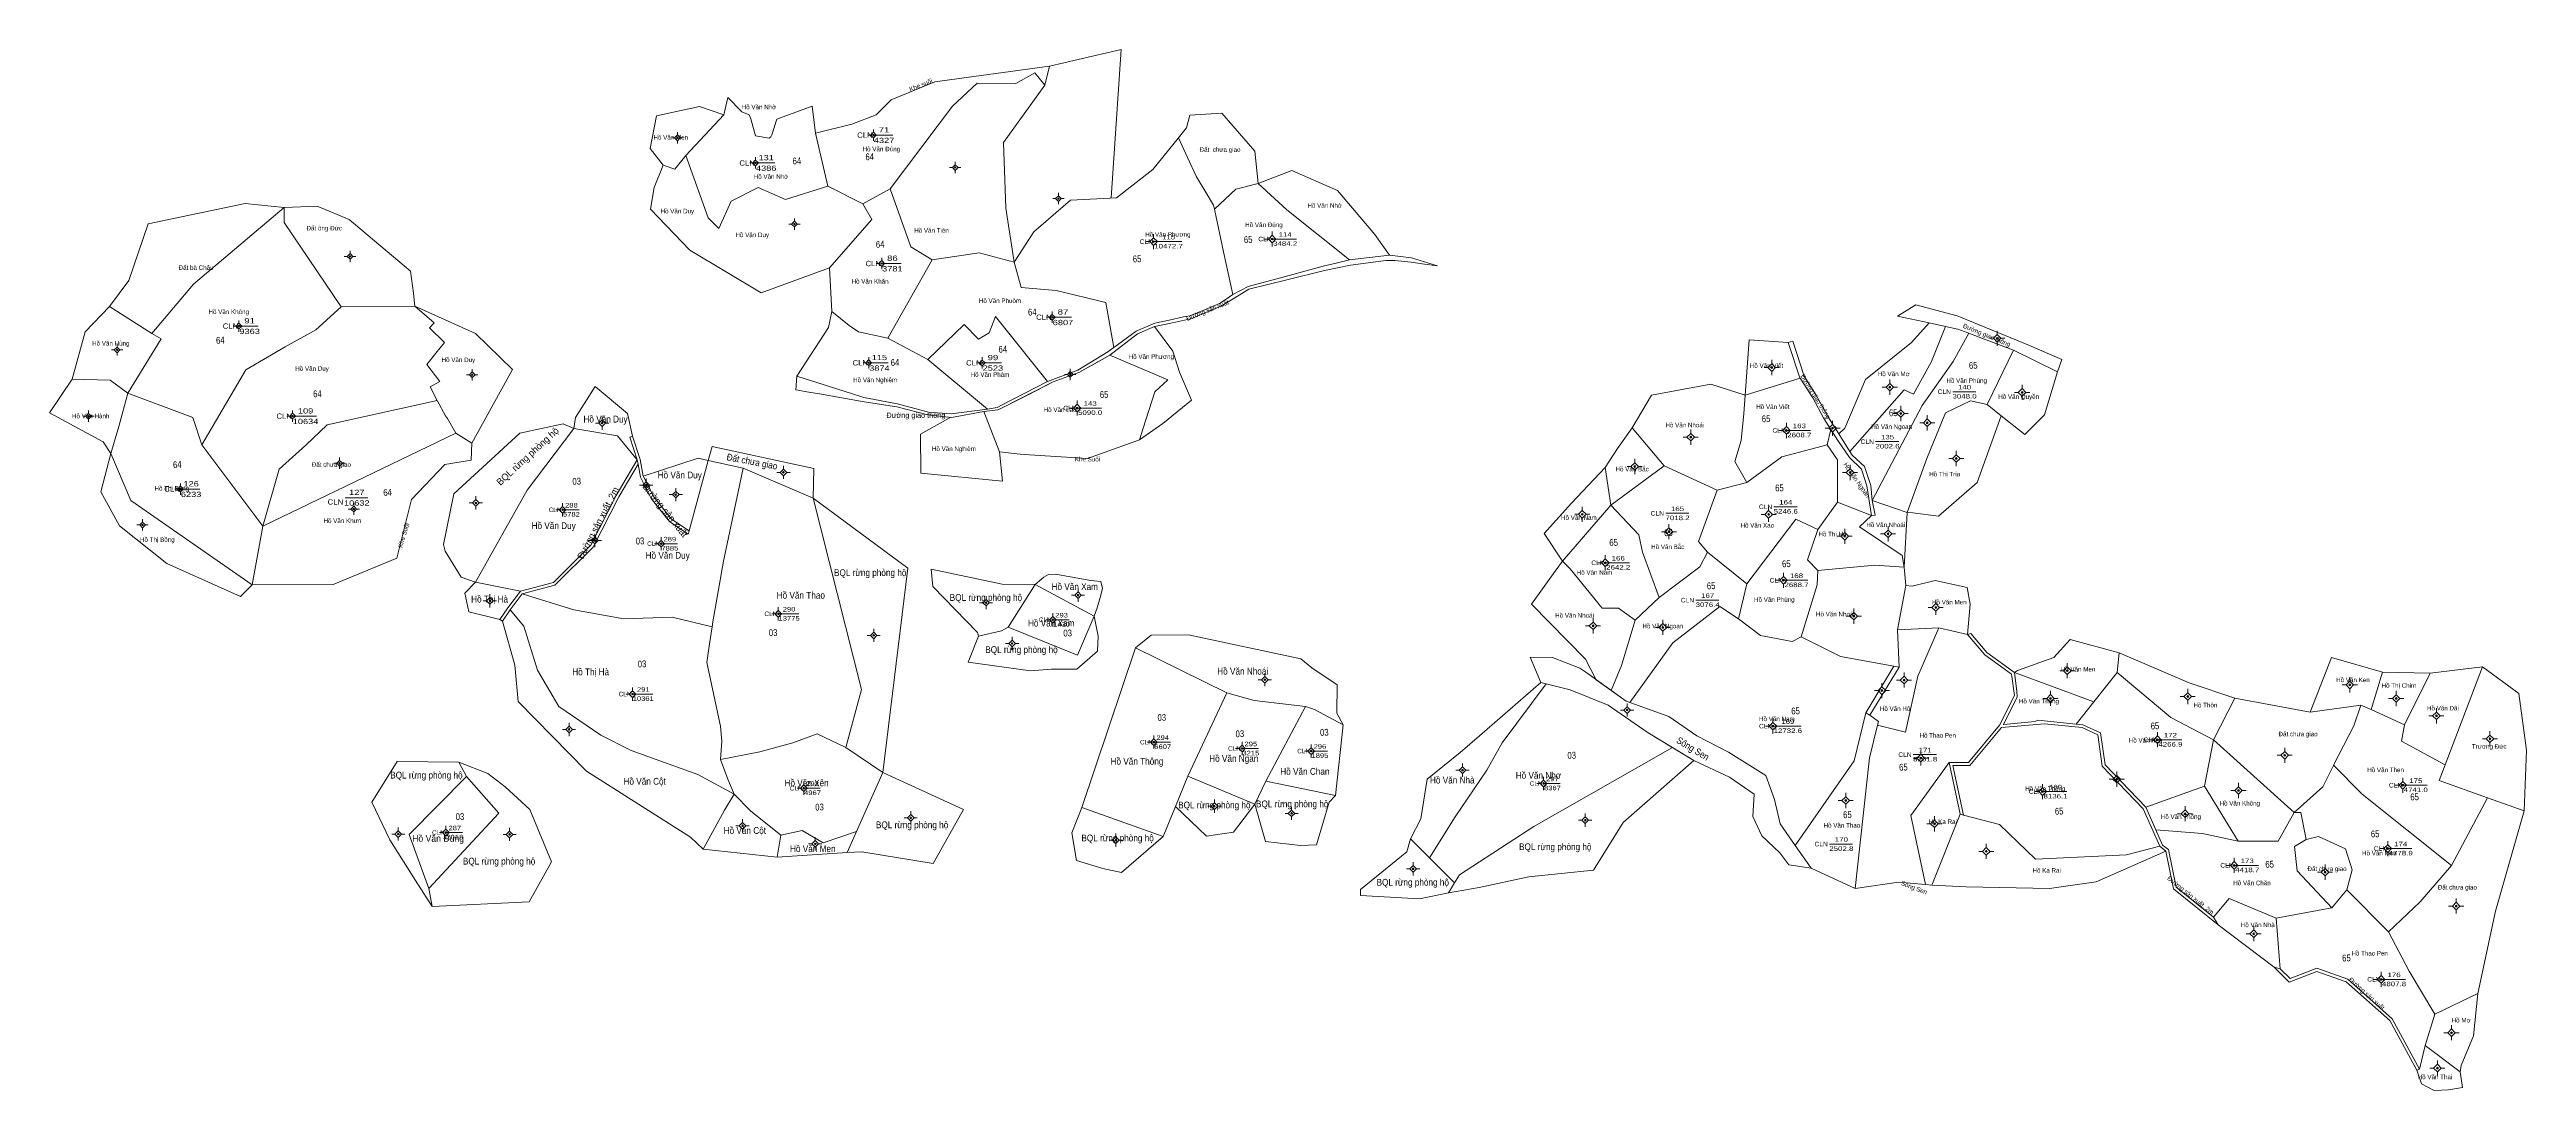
# Model space of a CAD drawing. Header units: metres. Extents: x 533370 to 536838, y 1846187 to 1848171.
# Drawn here: x 533370 to 535009, y 1847037 to 1847725 of the extents above; entities that cross this region are included whole.
import ezdxf
from ezdxf.enums import TextEntityAlignment as Align

# ---------------------------------------------------------------- set-up
doc = ezdxf.new("R2010")
doc.units = ezdxf.units.M
doc.header["$LTSCALE"] = 1.2
for name, color, linetype, lineweight in [('11', 7, 'Continuous', 13), ('13', 7, 'Continuous', 13), ('6', 7, 'Continuous', 13), ('7', 7, 'Continuous', 13)]:
    doc.layers.add(name, color=color, linetype=linetype, lineweight=lineweight)
for name, color, linetype in [('2', 7, 'Continuous'), ('3', 7, 'Continuous'), ('4', 7, 'Continuous'), ('5', 7, 'Continuous')]:
    doc.layers.add(name, color=color, linetype=linetype)

msp = doc.modelspace()

# ---------------------------------------------------------------- hatches: boundary and pattern name
at = {"layer": '11'}
for points in [[(533915.629, 1847668.65, 1), (533914.729, 1847668.65, 1)], [(533785.959, 1847666.86, 1), (533785.059, 1847666.86, 1)], [(533837.679, 1847650.27, 1), (533836.779, 1847650.27, 1)], [(533969.799, 1847647.24, 1), (533968.899, 1847647.24, 1)], [(534038.009, 1847626.72, 1), (534037.109, 1847626.72, 1)], [(533863.369, 1847609.82, 1), (533862.469, 1847609.82, 1)], [(533569.419, 1847588.48, 1), (533568.519, 1847588.48, 1)], [(534101.129, 1847598.247, 1), (534099.929, 1847598.247, 1)], [(534179.549, 1847599.98, 1), (534178.349, 1847599.98, 1)], [(533921.119, 1847583.8, 1), (533920.219, 1847583.8, 1)], [(533495.969, 1847542.45, 1), (533495.069, 1847542.45, 1)], [(534033.979, 1847548.31, 1), (534033.079, 1847548.31, 1)], [(533415.399, 1847526.66, 1), (533414.499, 1847526.66, 1)], [(534659.159, 1847534.35, 1), (534657.959, 1847534.35, 1)], [(533650.259, 1847510.26, 1), (533649.359, 1847510.26, 1)], [(533912.559, 1847518.18, 1), (533911.659, 1847518.18, 1)], [(533987.649, 1847518.14, 1), (533986.749, 1847518.14, 1)], [(534045.899, 1847510.54, 1), (534044.999, 1847510.54, 1)], [(534510.029, 1847515.03, 1), (534508.829, 1847515.03, 1)], [(534050.559, 1847488.25, 1), (534049.359, 1847488.25, 1)], [(534588.169, 1847502.09, 1), (534586.969, 1847502.09, 1)], [(534675.639, 1847498.6, 1), (534674.439, 1847498.6, 1)], [(533396.509, 1847482.83, 1), (533395.609, 1847482.83, 1)], [(533531.479, 1847482.91, 1), (533530.579, 1847482.91, 1)], [(533736.244, 1847478.33, 1), (533735.194, 1847478.33, 1)], [(534519.679, 1847473.46, 1), (534518.479, 1847473.46, 1)], [(534550.279, 1847474.88, 1), (534549.079, 1847474.88, 1)], [(534595.329, 1847484.64, 1), (534594.129, 1847484.64, 1)], [(534612.929, 1847478.53, 1), (534611.729, 1847478.53, 1)], [(534456.459, 1847469.03, 1), (534455.259, 1847469.03, 1)], [(533562.479, 1847451.74, 1), (533561.579, 1847451.74, 1)], [(533856.184, 1847445.76, 1), (533855.134, 1847445.76, 1)], [(534419.359, 1847449.64, 1), (534418.159, 1847449.64, 1)], [(534561.799, 1847445.67, 1), (534560.599, 1847445.67, 1)], [(534632.059, 1847454.89, 1), (534630.859, 1847454.89, 1)], [(533457.259, 1847434.72, 1), (533456.359, 1847434.72, 1)], [(533652.734, 1847425.56, 1), (533651.684, 1847425.56, 1)], [(533765.364, 1847437.3, 1), (533764.314, 1847437.3, 1)], [(533784.984, 1847431.02, 1), (533783.934, 1847431.02, 1)], [(533432.189, 1847410.99, 1), (533431.289, 1847410.99, 1)], [(533571.849, 1847421.51, 1), (533570.949, 1847421.51, 1)], [(533710.114, 1847421.02, 1), (533709.064, 1847421.02, 1)], [(534384.719, 1847418.03, 1), (534383.519, 1847418.03, 1)], [(534442.059, 1847406.5, 1), (534440.859, 1847406.5, 1)], [(534507.979, 1847418, 1), (534506.779, 1847418, 1)], [(533731.454, 1847400.75, 1), (533730.404, 1847400.75, 1)], [(533775.234, 1847398.62, 1), (533774.184, 1847398.62, 1)], [(534558.269, 1847403.5, 1), (534557.069, 1847403.5, 1)], [(534586.939, 1847405.12, 1), (534585.739, 1847405.12, 1)], [(534399.879, 1847386, 1), (534398.679, 1847386, 1)], [(534517.809, 1847374.43, 1), (534516.609, 1847374.43, 1)], [(533662.034, 1847360.88, 1), (533660.984, 1847360.88, 1)], [(533990.204, 1847359.63, 1), (533989.154, 1847359.63, 1)], [(534051.064, 1847364.56, 1), (534050.014, 1847364.56, 1)], [(533852.824, 1847352.28, 1), (533851.774, 1847352.28, 1)], [(534034.324, 1847348.35, 1), (534033.274, 1847348.35, 1)], [(534391.819, 1847344.33, 1), (534390.619, 1847344.33, 1)], [(534438.049, 1847343.3, 1), (534436.849, 1847343.3, 1)], [(534564.289, 1847350.68, 1), (534563.089, 1847350.68, 1)], [(534618.499, 1847356.49, 1), (534617.299, 1847356.49, 1)], [(533915.894, 1847338.03, 1), (533914.844, 1847338.03, 1)], [(534007.464, 1847332.65, 1), (534006.414, 1847332.65, 1)], [(534174.674, 1847308.72, 1), (534173.624, 1847308.72, 1)], [(534597.559, 1847308.5, 1), (534596.359, 1847308.5, 1)], [(534705.489, 1847314.69, 1), (534704.289, 1847314.69, 1)], [(533756.344, 1847299.22, 1), (533755.294, 1847299.22, 1)], [(534582.919, 1847301.49, 1), (534581.719, 1847301.49, 1)], [(534694.429, 1847296.35, 1), (534693.229, 1847296.35, 1)], [(534785.179, 1847297.65, 1), (534783.979, 1847297.65, 1)], [(534892.409, 1847305.29, 1), (534891.209, 1847305.29, 1)], [(534923.039, 1847296.31, 1), (534921.839, 1847296.31, 1)], [(533714.374, 1847275.84, 1), (533713.324, 1847275.84, 1)], [(534414.323, 1847288.672, 1), (534413.273, 1847288.672, 1)], [(534510.789, 1847278.02, 1), (534509.589, 1847278.02, 1)], [(534949.659, 1847284.86, 1), (534948.459, 1847284.86, 1)], [(534101.244, 1847267.43, 1), (534100.194, 1847267.43, 1)], [(534159.544, 1847263.23, 1), (534158.494, 1847263.23, 1)], [(534205.244, 1847261.56, 1), (534204.194, 1847261.56, 1)], [(534765.139, 1847269.03, 1), (534763.939, 1847269.03, 1)], [(534849.349, 1847258.74, 1), (534848.149, 1847258.74, 1)], [(534985.129, 1847269.66, 1), (534983.929, 1847269.66, 1)], [(534305.394, 1847248.92, 1), (534304.344, 1847248.92, 1)], [(534608.579, 1847256.91, 1), (534607.379, 1847256.91, 1)], [(534738.259, 1847243.01, 1), (534737.059, 1847243.01, 1)], [(533869.604, 1847237, 1), (533868.554, 1847237, 1)], [(534359.034, 1847240.15, 1), (534357.984, 1847240.15, 1)], [(534558.969, 1847228.85, 1), (534557.769, 1847228.85, 1)], [(534689.169, 1847234.75, 1), (534687.969, 1847234.75, 1)], [(534818.759, 1847235.46, 1), (534817.559, 1847235.46, 1)], [(534927.449, 1847238.96, 1), (534926.249, 1847238.96, 1)], [(533829.174, 1847212.18, 1), (533828.124, 1847212.18, 1)], [(533940.394, 1847217.39, 1), (533939.344, 1847217.39, 1)], [(534141.304, 1847225.11, 1), (534140.254, 1847225.11, 1)], [(534192.364, 1847220.39, 1), (534191.314, 1847220.39, 1)], [(534386.584, 1847215.85, 1), (534385.534, 1847215.85, 1)], [(534617.609, 1847213.44, 1), (534616.409, 1847213.44, 1)], [(534783.419, 1847220.12, 1), (534782.219, 1847220.12, 1)], [(533601.444, 1847206.72, 1), (533600.394, 1847206.72, 1)], [(533632.974, 1847207.69, 1), (533631.924, 1847207.69, 1)], [(533675.084, 1847206.5, 1), (533674.034, 1847206.5, 1)], [(533877.254, 1847200.18, 1), (533876.204, 1847200.18, 1)], [(534076.174, 1847202.71, 1), (534075.124, 1847202.71, 1)], [(534651.939, 1847195.28, 1), (534650.739, 1847195.28, 1)], [(534917.489, 1847197.11, 1), (534916.289, 1847197.11, 1)], [(534272.734, 1847183.72, 1), (534271.684, 1847183.72, 1)], [(534815.929, 1847186, 1), (534814.729, 1847186, 1)], [(534876.019, 1847181.5, 1), (534874.819, 1847181.5, 1)], [(534962.779, 1847159.13, 1), (534961.579, 1847159.13, 1)], [(534828.819, 1847140.8, 1), (534827.619, 1847140.8, 1)], [(534913.089, 1847110.64, 1), (534911.889, 1847110.64, 1)], [(534959.649, 1847075.4, 1), (534958.449, 1847075.4, 1)], [(534950.349, 1847052.05, 1), (534949.149, 1847052.05, 1)]]:
    msp.add_hatch(color=256, dxfattribs=at).paths.add_polyline_path(points)

# ---------------------------------------------------------------- linework, layer by layer
for p, q in [((533785.51, 1847670.61), (533785.51, 1847668.74)), ((533915.18, 1847672.4), (533915.18, 1847670.52)), ((533783.64, 1847666.86), (533781.76, 1847666.86)), ((533785.51, 1847664.98), (533785.51, 1847663.11)), ((533789.26, 1847666.86), (533787.38, 1847666.86)), ((533837.23, 1847654.02), (533837.23, 1847652.14)), ((533913.31, 1847668.65), (533911.43, 1847668.65)), ((533915.18, 1847666.78), (533915.18, 1847664.9)), ((533918.93, 1847668.65), (533917.06, 1847668.65)), ((533835.36, 1847650.27), (533833.48, 1847650.27)), ((533837.23, 1847648.4), (533837.23, 1847646.52)), ((533840.98, 1847650.27), (533839.1, 1847650.27)), ((533967.48, 1847647.24), (533965.6, 1847647.24)), ((533969.35, 1847650.99), (533969.35, 1847649.12)), ((533969.35, 1847645.36), (533969.35, 1847643.49)), ((533973.1, 1847647.24), (533971.22, 1847647.24)), ((534035.69, 1847626.72), (534033.81, 1847626.72)), ((534037.56, 1847630.47), (534037.56, 1847628.6)), ((534037.56, 1847624.84), (534037.56, 1847622.97)), ((534041.31, 1847626.72), (534039.44, 1847626.72)), ((533861.05, 1847609.82), (533859.17, 1847609.82)), ((533862.92, 1847613.57), (533862.92, 1847611.7)), ((533862.92, 1847607.94), (533862.92, 1847606.07)), ((533866.67, 1847609.82), (533864.8, 1847609.82)), ((534178.95, 1847604.98), (534178.95, 1847602.48)), ((533567.1, 1847588.48), (533565.22, 1847588.48)), ((533568.97, 1847592.23), (533568.97, 1847590.36)), ((533572.72, 1847588.48), (533570.84, 1847588.48)), ((533920.67, 1847587.55), (533920.67, 1847585.68)), ((534098.03, 1847598.25), (534095.53, 1847598.25)), ((534100.53, 1847603.25), (534100.53, 1847600.75)), ((534100.53, 1847595.75), (534100.53, 1847593.25)), ((534105.53, 1847598.25), (534103.03, 1847598.25)), ((534176.45, 1847599.98), (534173.95, 1847599.98)), ((534178.95, 1847597.48), (534178.95, 1847594.98)), ((534183.95, 1847599.98), (534181.45, 1847599.98)), ((533568.97, 1847586.6), (533568.97, 1847584.73)), ((533918.8, 1847583.8), (533916.92, 1847583.8)), ((533920.67, 1847581.92), (533920.67, 1847580.05)), ((533924.42, 1847583.8), (533922.55, 1847583.8)), ((533493.64, 1847542.45), (533491.77, 1847542.45)), ((533495.52, 1847546.2), (533495.52, 1847544.32)), ((533495.52, 1847540.58), (533495.52, 1847538.7)), ((533499.27, 1847542.45), (533497.4, 1847542.45)), ((534031.66, 1847548.31), (534029.78, 1847548.31)), ((534033.53, 1847552.06), (534033.53, 1847550.18)), ((534033.53, 1847546.44), (534033.53, 1847544.56)), ((534037.28, 1847548.31), (534035.4, 1847548.31)), ((534658.56, 1847539.35), (534658.56, 1847536.85)), ((533413.07, 1847526.66), (533411.2, 1847526.66)), ((533414.95, 1847530.41), (533414.95, 1847528.54)), ((533414.95, 1847524.78), (533414.95, 1847522.91)), ((533418.7, 1847526.66), (533416.82, 1847526.66)), ((533912.11, 1847521.93), (533912.11, 1847520.06)), ((533987.2, 1847521.89), (533987.2, 1847520.02)), ((534656.06, 1847534.35), (534653.56, 1847534.35)), ((534658.56, 1847531.85), (534658.56, 1847529.35)), ((534663.56, 1847534.35), (534661.06, 1847534.35)), ((533647.94, 1847510.26), (533646.06, 1847510.26)), ((533649.81, 1847514.01), (533649.81, 1847512.14)), ((533649.81, 1847508.38), (533649.81, 1847506.51)), ((533653.56, 1847510.26), (533651.69, 1847510.26)), ((533910.24, 1847518.18), (533908.36, 1847518.18)), ((533912.11, 1847516.3), (533912.11, 1847514.43)), ((533915.86, 1847518.18), (533913.98, 1847518.18)), ((533985.32, 1847518.14), (533983.45, 1847518.14)), ((533987.2, 1847516.26), (533987.2, 1847514.39)), ((533990.95, 1847518.14), (533989.07, 1847518.14)), ((534043.57, 1847510.54), (534041.7, 1847510.54)), ((534045.45, 1847514.29), (534045.45, 1847512.42)), ((534045.45, 1847508.66), (534045.45, 1847506.79)), ((534049.2, 1847510.54), (534047.32, 1847510.54)), ((534506.93, 1847515.03), (534504.43, 1847515.03)), ((534509.43, 1847520.03), (534509.43, 1847517.53)), ((534509.43, 1847512.53), (534509.43, 1847510.03)), ((534514.43, 1847515.03), (534511.93, 1847515.03)), ((534587.57, 1847507.09), (534587.57, 1847504.59)), ((534049.96, 1847493.25), (534049.96, 1847490.75)), ((534585.07, 1847502.09), (534582.57, 1847502.09)), ((534587.57, 1847499.59), (534587.57, 1847497.09)), ((534592.57, 1847502.09), (534590.07, 1847502.09)), ((534594.73, 1847489.64), (534594.73, 1847487.14)), ((534672.54, 1847498.6), (534670.04, 1847498.6)), ((534675.04, 1847503.6), (534675.04, 1847501.1)), ((534675.04, 1847496.1), (534675.04, 1847493.6)), ((534680.04, 1847498.6), (534677.54, 1847498.6)), ((533394.19, 1847482.83), (533392.31, 1847482.83)), ((533396.06, 1847486.58), (533396.06, 1847484.7)), ((533396.06, 1847480.96), (533396.06, 1847479.08)), ((533399.81, 1847482.83), (533397.94, 1847482.83)), ((533529.16, 1847482.91), (533527.28, 1847482.91)), ((533531.03, 1847486.66), (533531.03, 1847484.78)), ((533531.03, 1847481.04), (533531.03, 1847479.16)), ((533534.78, 1847482.91), (533532.9, 1847482.91)), ((533733.53, 1847478.33), (533731.34, 1847478.33)), ((533735.72, 1847482.7), (533735.72, 1847480.52)), ((533735.72, 1847476.14), (533735.72, 1847473.96)), ((533740.1, 1847478.33), (533737.91, 1847478.33)), ((534047.46, 1847488.25), (534044.96, 1847488.25)), ((534049.96, 1847485.75), (534049.96, 1847483.25)), ((534054.96, 1847488.25), (534052.46, 1847488.25)), ((534455.86, 1847474.03), (534455.86, 1847471.53)), ((534516.58, 1847473.46), (534514.08, 1847473.46)), ((534519.08, 1847478.46), (534519.08, 1847475.96)), ((534524.08, 1847473.46), (534521.58, 1847473.46)), ((534547.18, 1847474.88), (534544.68, 1847474.88)), ((534549.68, 1847479.88), (534549.68, 1847477.38)), ((534549.68, 1847472.38), (534549.68, 1847469.88)), ((534554.68, 1847474.88), (534552.18, 1847474.88)), ((534592.23, 1847484.64), (534589.73, 1847484.64)), ((534594.73, 1847482.14), (534594.73, 1847479.64)), ((534599.73, 1847484.64), (534597.23, 1847484.64)), ((534609.83, 1847478.53), (534607.33, 1847478.53)), ((534612.33, 1847483.53), (534612.33, 1847481.03)), ((534612.33, 1847476.03), (534612.33, 1847473.53)), ((534617.33, 1847478.53), (534614.83, 1847478.53)), ((534453.36, 1847469.03), (534450.86, 1847469.03)), ((534455.86, 1847466.53), (534455.86, 1847464.03)), ((534460.86, 1847469.03), (534458.36, 1847469.03)), ((534519.08, 1847470.96), (534519.08, 1847468.46)), ((534631.46, 1847459.89), (534631.46, 1847457.39)), ((533560.16, 1847451.74), (533558.28, 1847451.74)), ((533562.03, 1847455.49), (533562.03, 1847453.62)), ((533562.03, 1847449.86), (533562.03, 1847447.99)), ((533565.78, 1847451.74), (533563.9, 1847451.74)), ((533764.84, 1847441.68), (533764.84, 1847439.49)), ((533853.47, 1847445.76), (533851.28, 1847445.76)), ((533855.66, 1847450.14), (533855.66, 1847447.95)), ((533855.66, 1847443.57), (533855.66, 1847441.38)), ((533860.04, 1847445.76), (533857.85, 1847445.76)), ((534416.26, 1847449.64), (534413.76, 1847449.64)), ((534418.76, 1847454.64), (534418.76, 1847452.14)), ((534418.76, 1847447.14), (534418.76, 1847444.64)), ((534423.76, 1847449.64), (534421.26, 1847449.64)), ((534558.7, 1847445.67), (534556.2, 1847445.67)), ((534561.2, 1847450.67), (534561.2, 1847448.17)), ((534561.2, 1847443.17), (534561.2, 1847440.67)), ((534566.2, 1847445.67), (534563.7, 1847445.67)), ((534628.96, 1847454.89), (534626.46, 1847454.89)), ((534631.46, 1847452.39), (534631.46, 1847449.89)), ((534636.46, 1847454.89), (534633.96, 1847454.89)), ((533454.94, 1847434.72), (533453.06, 1847434.72)), ((533456.81, 1847438.47), (533456.81, 1847436.6)), ((533456.81, 1847432.84), (533456.81, 1847430.97)), ((533460.56, 1847434.72), (533458.69, 1847434.72)), ((533571.4, 1847425.26), (533571.4, 1847423.38)), ((533650.02, 1847425.56), (533647.84, 1847425.56)), ((533652.21, 1847429.94), (533652.21, 1847427.75)), ((533652.21, 1847423.37), (533652.21, 1847421.18)), ((533656.58, 1847425.56), (533654.4, 1847425.56)), ((533709.59, 1847425.4), (533709.59, 1847423.21)), ((533762.65, 1847437.3), (533760.46, 1847437.3)), ((533764.84, 1847435.11), (533764.84, 1847432.92)), ((533769.22, 1847437.3), (533767.03, 1847437.3)), ((533782.27, 1847431.02), (533780.08, 1847431.02)), ((533784.46, 1847435.4), (533784.46, 1847433.21)), ((533784.46, 1847428.83), (533784.46, 1847426.64)), ((533788.84, 1847431.02), (533786.65, 1847431.02)), ((534384.12, 1847423.03), (534384.12, 1847420.53)), ((533429.86, 1847410.99), (533427.99, 1847410.99)), ((533431.74, 1847414.74), (533431.74, 1847412.86)), ((533431.74, 1847409.12), (533431.74, 1847407.24)), ((533435.49, 1847410.99), (533433.62, 1847410.99)), ((533569.52, 1847421.51), (533567.65, 1847421.51)), ((533571.4, 1847419.64), (533571.4, 1847417.76)), ((533575.15, 1847421.51), (533573.28, 1847421.51)), ((533707.4, 1847421.02), (533705.22, 1847421.02)), ((533709.59, 1847418.83), (533709.59, 1847416.64)), ((533713.96, 1847421.02), (533711.78, 1847421.02)), ((534381.62, 1847418.03), (534379.12, 1847418.03)), ((534384.12, 1847415.53), (534384.12, 1847413.03)), ((534389.12, 1847418.03), (534386.62, 1847418.03)), ((534441.46, 1847411.5), (534441.46, 1847409)), ((534504.88, 1847418), (534502.38, 1847418)), ((534507.38, 1847423), (534507.38, 1847420.5)), ((534507.38, 1847415.5), (534507.38, 1847413)), ((534512.38, 1847418), (534509.88, 1847418)), ((534557.67, 1847408.5), (534557.67, 1847406)), ((534586.34, 1847410.12), (534586.34, 1847407.62)), ((533728.74, 1847400.75), (533726.56, 1847400.75)), ((533730.93, 1847405.12), (533730.93, 1847402.94)), ((533730.93, 1847398.56), (533730.93, 1847396.38)), ((533735.31, 1847400.75), (533733.12, 1847400.75)), ((533772.52, 1847398.62), (533770.34, 1847398.62)), ((533774.71, 1847403), (533774.71, 1847400.81)), ((533774.71, 1847396.43), (533774.71, 1847394.24)), ((533779.08, 1847398.62), (533776.9, 1847398.62)), ((534399.28, 1847391), (534399.28, 1847388.5)), ((534438.96, 1847406.5), (534436.46, 1847406.5)), ((534441.46, 1847404), (534441.46, 1847401.5)), ((534446.46, 1847406.5), (534443.96, 1847406.5)), ((534555.17, 1847403.5), (534552.67, 1847403.5)), ((534557.67, 1847401), (534557.67, 1847398.5)), ((534562.67, 1847403.5), (534560.17, 1847403.5)), ((534583.84, 1847405.12), (534581.34, 1847405.12)), ((534586.34, 1847402.62), (534586.34, 1847400.12)), ((534591.34, 1847405.12), (534588.84, 1847405.12)), ((534396.78, 1847386), (534394.28, 1847386)), ((534399.28, 1847383.5), (534399.28, 1847381)), ((534404.28, 1847386), (534401.78, 1847386)), ((534514.71, 1847374.43), (534512.21, 1847374.43)), ((534517.21, 1847379.43), (534517.21, 1847376.93)), ((534522.21, 1847374.43), (534519.71, 1847374.43)), ((533659.32, 1847360.88), (533657.14, 1847360.88)), ((533661.51, 1847365.26), (533661.51, 1847363.07)), ((533661.51, 1847358.69), (533661.51, 1847356.5)), ((533665.88, 1847360.88), (533663.7, 1847360.88)), ((533987.49, 1847359.63), (533985.31, 1847359.63)), ((533989.68, 1847364), (533989.68, 1847361.82)), ((533994.06, 1847359.63), (533991.87, 1847359.63)), ((534048.35, 1847364.56), (534046.16, 1847364.56)), ((534050.54, 1847368.94), (534050.54, 1847366.75)), ((534050.54, 1847362.37), (534050.54, 1847360.18)), ((534054.92, 1847364.56), (534052.73, 1847364.56)), ((534517.21, 1847371.93), (534517.21, 1847369.43)), ((534617.9, 1847361.49), (534617.9, 1847358.99)), ((533850.11, 1847352.28), (533847.93, 1847352.28)), ((533852.3, 1847356.66), (533852.3, 1847354.47)), ((533852.3, 1847350.09), (533852.3, 1847347.9)), ((533856.68, 1847352.28), (533854.49, 1847352.28)), ((533915.37, 1847342.4), (533915.37, 1847340.22)), ((533989.68, 1847357.44), (533989.68, 1847355.26)), ((534031.61, 1847348.35), (534029.43, 1847348.35)), ((534033.8, 1847352.72), (534033.8, 1847350.54)), ((534033.8, 1847346.16), (534033.8, 1847343.98)), ((534038.18, 1847348.35), (534035.99, 1847348.35)), ((534388.72, 1847344.33), (534386.22, 1847344.33)), ((534391.22, 1847349.33), (534391.22, 1847346.83)), ((534391.22, 1847341.83), (534391.22, 1847339.33)), ((534396.22, 1847344.33), (534393.72, 1847344.33)), ((534434.95, 1847343.3), (534432.45, 1847343.3)), ((534437.45, 1847348.3), (534437.45, 1847345.8)), ((534442.45, 1847343.3), (534439.95, 1847343.3)), ((534561.19, 1847350.68), (534558.69, 1847350.68)), ((534563.69, 1847355.68), (534563.69, 1847353.18)), ((534563.69, 1847348.18), (534563.69, 1847345.68)), ((534568.69, 1847350.68), (534566.19, 1847350.68)), ((534615.4, 1847356.49), (534612.9, 1847356.49)), ((534617.9, 1847353.99), (534617.9, 1847351.49)), ((534622.9, 1847356.49), (534620.4, 1847356.49)), ((533913.18, 1847338.03), (533911, 1847338.03)), ((533915.37, 1847335.84), (533915.37, 1847333.66)), ((533919.74, 1847338.03), (533917.56, 1847338.03)), ((534004.75, 1847332.65), (534002.56, 1847332.65)), ((534006.94, 1847337.02), (534006.94, 1847334.84)), ((534006.94, 1847330.46), (534006.94, 1847328.28)), ((534011.31, 1847332.65), (534009.13, 1847332.65)), ((534437.45, 1847340.8), (534437.45, 1847338.3)), ((534171.96, 1847308.72), (534169.78, 1847308.72)), ((534174.15, 1847313.1), (534174.15, 1847310.91)), ((534178.52, 1847308.72), (534176.34, 1847308.72)), ((534594.46, 1847308.5), (534591.96, 1847308.5)), ((534596.96, 1847313.5), (534596.96, 1847311)), ((534601.96, 1847308.5), (534599.46, 1847308.5)), ((534702.39, 1847314.69), (534699.89, 1847314.69)), ((534704.89, 1847319.69), (534704.89, 1847317.19)), ((534704.89, 1847312.19), (534704.89, 1847309.69)), ((534709.89, 1847314.69), (534707.39, 1847314.69)), ((534891.81, 1847310.29), (534891.81, 1847307.79)), ((533753.63, 1847299.22), (533751.44, 1847299.22)), ((533755.82, 1847303.6), (533755.82, 1847301.41)), ((533755.82, 1847297.03), (533755.82, 1847294.84)), ((533760.19, 1847299.22), (533758.01, 1847299.22)), ((534174.15, 1847306.53), (534174.15, 1847304.34)), ((534413.8, 1847293.05), (534413.8, 1847290.86)), ((534579.82, 1847301.49), (534577.32, 1847301.49)), ((534582.32, 1847306.49), (534582.32, 1847303.99)), ((534582.32, 1847298.99), (534582.32, 1847296.49)), ((534587.32, 1847301.49), (534584.82, 1847301.49)), ((534596.96, 1847306), (534596.96, 1847303.5)), ((534691.33, 1847296.35), (534688.83, 1847296.35)), ((534693.83, 1847301.35), (534693.83, 1847298.85)), ((534693.83, 1847293.85), (534693.83, 1847291.35)), ((534698.83, 1847296.35), (534696.33, 1847296.35)), ((534782.08, 1847297.65), (534779.58, 1847297.65)), ((534784.58, 1847302.65), (534784.58, 1847300.15)), ((534784.58, 1847295.15), (534784.58, 1847292.65)), ((534789.58, 1847297.65), (534787.08, 1847297.65)), ((534889.31, 1847305.29), (534886.81, 1847305.29)), ((534891.81, 1847302.79), (534891.81, 1847300.29)), ((534896.81, 1847305.29), (534894.31, 1847305.29)), ((534919.94, 1847296.31), (534917.44, 1847296.31)), ((534922.44, 1847301.31), (534922.44, 1847298.81)), ((534922.44, 1847293.81), (534922.44, 1847291.31)), ((534927.44, 1847296.31), (534924.94, 1847296.31)), ((533711.66, 1847275.84), (533709.48, 1847275.84)), ((533713.85, 1847280.22), (533713.85, 1847278.03)), ((533718.22, 1847275.84), (533716.04, 1847275.84)), ((534411.61, 1847288.67), (534409.43, 1847288.67)), ((534413.8, 1847286.48), (534413.8, 1847284.29)), ((534418.17, 1847288.67), (534415.99, 1847288.67)), ((534507.69, 1847278.02), (534505.19, 1847278.02)), ((534510.19, 1847283.02), (534510.19, 1847280.52)), ((534515.19, 1847278.02), (534512.69, 1847278.02)), ((534946.56, 1847284.86), (534944.06, 1847284.86)), ((534949.06, 1847289.86), (534949.06, 1847287.36)), ((534949.06, 1847282.36), (534949.06, 1847279.86)), ((534954.06, 1847284.86), (534951.56, 1847284.86)), ((533713.85, 1847273.65), (533713.85, 1847271.46)), ((534098.53, 1847267.43), (534096.34, 1847267.43)), ((534100.72, 1847271.8), (534100.72, 1847269.62)), ((534100.72, 1847265.24), (534100.72, 1847263.06)), ((534105.1, 1847267.43), (534102.91, 1847267.43)), ((534156.83, 1847263.23), (534154.64, 1847263.23)), ((534159.02, 1847267.6), (534159.02, 1847265.42)), ((534159.02, 1847261.04), (534159.02, 1847258.86)), ((534163.4, 1847263.23), (534161.21, 1847263.23)), ((534202.53, 1847261.56), (534200.34, 1847261.56)), ((534204.72, 1847265.94), (534204.72, 1847263.75)), ((534204.72, 1847259.37), (534204.72, 1847257.18)), ((534209.1, 1847261.56), (534206.91, 1847261.56)), ((534510.19, 1847275.52), (534510.19, 1847273.02)), ((534607.98, 1847261.91), (534607.98, 1847259.41)), ((534762.04, 1847269.03), (534759.54, 1847269.03)), ((534764.54, 1847274.03), (534764.54, 1847271.53)), ((534764.54, 1847266.53), (534764.54, 1847264.03)), ((534769.54, 1847269.03), (534767.04, 1847269.03)), ((534848.75, 1847263.74), (534848.75, 1847261.24)), ((534982.03, 1847269.66), (534979.53, 1847269.66)), ((534984.53, 1847274.66), (534984.53, 1847272.16)), ((534984.53, 1847267.16), (534984.53, 1847264.66)), ((534989.53, 1847269.66), (534987.03, 1847269.66)), ((534302.68, 1847248.92), (534300.5, 1847248.92)), ((534304.87, 1847253.3), (534304.87, 1847251.11)), ((534304.87, 1847246.73), (534304.87, 1847244.54)), ((534309.24, 1847248.92), (534307.06, 1847248.92)), ((534358.51, 1847244.52), (534358.51, 1847242.34)), ((534605.48, 1847256.91), (534602.98, 1847256.91)), ((534607.98, 1847254.41), (534607.98, 1847251.91)), ((534612.98, 1847256.91), (534610.48, 1847256.91)), ((534735.16, 1847243.01), (534732.66, 1847243.01)), ((534737.66, 1847248.01), (534737.66, 1847245.51)), ((534742.66, 1847243.01), (534740.16, 1847243.01)), ((534846.25, 1847258.74), (534843.75, 1847258.74)), ((534848.75, 1847256.24), (534848.75, 1847253.74)), ((534853.75, 1847258.74), (534851.25, 1847258.74)), ((534926.85, 1847243.96), (534926.85, 1847241.46)), ((533866.89, 1847237), (533864.7, 1847237)), ((533869.08, 1847241.38), (533869.08, 1847239.19)), ((533869.08, 1847234.81), (533869.08, 1847232.62)), ((533873.45, 1847237), (533871.27, 1847237)), ((534140.78, 1847229.48), (534140.78, 1847227.3)), ((534356.32, 1847240.15), (534354.14, 1847240.15)), ((534358.51, 1847237.96), (534358.51, 1847235.78)), ((534362.88, 1847240.15), (534360.7, 1847240.15)), ((534555.87, 1847228.85), (534553.37, 1847228.85)), ((534558.37, 1847233.85), (534558.37, 1847231.35)), ((534563.37, 1847228.85), (534560.87, 1847228.85)), ((534686.07, 1847234.75), (534683.57, 1847234.75)), ((534688.57, 1847239.75), (534688.57, 1847237.25)), ((534688.57, 1847232.25), (534688.57, 1847229.75)), ((534693.57, 1847234.75), (534691.07, 1847234.75)), ((534737.66, 1847240.51), (534737.66, 1847238.01)), ((534815.66, 1847235.46), (534813.16, 1847235.46)), ((534818.16, 1847240.46), (534818.16, 1847237.96)), ((534818.16, 1847232.96), (534818.16, 1847230.46)), ((534823.16, 1847235.46), (534820.66, 1847235.46)), ((534924.35, 1847238.96), (534921.85, 1847238.96)), ((534926.85, 1847236.46), (534926.85, 1847233.96)), ((534931.85, 1847238.96), (534929.35, 1847238.96)), ((533600.92, 1847211.1), (533600.92, 1847208.91)), ((533632.45, 1847212.06), (533632.45, 1847209.88)), ((533674.56, 1847210.88), (533674.56, 1847208.69)), ((533826.46, 1847212.18), (533824.28, 1847212.18)), ((533828.65, 1847216.56), (533828.65, 1847214.37)), ((533833.02, 1847212.18), (533830.84, 1847212.18)), ((533937.68, 1847217.39), (533935.5, 1847217.39)), ((533939.87, 1847221.76), (533939.87, 1847219.58)), ((533939.87, 1847215.2), (533939.87, 1847213.02)), ((533944.24, 1847217.39), (533942.06, 1847217.39)), ((534138.59, 1847225.11), (534136.4, 1847225.11)), ((534140.78, 1847222.92), (534140.78, 1847220.74)), ((534145.16, 1847225.11), (534142.97, 1847225.11)), ((534189.65, 1847220.39), (534187.46, 1847220.39)), ((534191.84, 1847224.76), (534191.84, 1847222.58)), ((534191.84, 1847218.2), (534191.84, 1847216.02)), ((534196.22, 1847220.39), (534194.03, 1847220.39)), ((534383.87, 1847215.85), (534381.69, 1847215.85)), ((534386.06, 1847220.22), (534386.06, 1847218.04)), ((534386.06, 1847213.66), (534386.06, 1847211.48)), ((534390.44, 1847215.85), (534388.25, 1847215.85)), ((534558.37, 1847226.35), (534558.37, 1847223.85)), ((534614.51, 1847213.44), (534612.01, 1847213.44)), ((534617.01, 1847218.44), (534617.01, 1847215.94)), ((534617.01, 1847210.94), (534617.01, 1847208.44)), ((534622.01, 1847213.44), (534619.51, 1847213.44)), ((534780.32, 1847220.12), (534777.82, 1847220.12)), ((534782.82, 1847225.12), (534782.82, 1847222.62)), ((534782.82, 1847217.62), (534782.82, 1847215.12)), ((534787.82, 1847220.12), (534785.32, 1847220.12)), ((533598.73, 1847206.72), (533596.55, 1847206.72)), ((533600.92, 1847204.53), (533600.92, 1847202.34)), ((533605.3, 1847206.72), (533603.11, 1847206.72)), ((533630.26, 1847207.69), (533628.07, 1847207.69)), ((533632.45, 1847205.5), (533632.45, 1847203.32)), ((533636.82, 1847207.69), (533634.64, 1847207.69)), ((533672.37, 1847206.5), (533670.19, 1847206.5)), ((533674.56, 1847204.31), (533674.56, 1847202.12)), ((533678.94, 1847206.5), (533676.75, 1847206.5)), ((533828.65, 1847209.99), (533828.65, 1847207.8)), ((533874.54, 1847200.18), (533872.36, 1847200.18)), ((533876.73, 1847204.56), (533876.73, 1847202.37)), ((533876.73, 1847197.99), (533876.73, 1847195.8)), ((533881.1, 1847200.18), (533878.92, 1847200.18)), ((534073.46, 1847202.71), (534071.28, 1847202.71)), ((534075.65, 1847207.08), (534075.65, 1847204.9)), ((534075.65, 1847200.52), (534075.65, 1847198.34)), ((534080.02, 1847202.71), (534077.84, 1847202.71)), ((534648.84, 1847195.28), (534646.34, 1847195.28)), ((534651.34, 1847200.28), (534651.34, 1847197.78)), ((534656.34, 1847195.28), (534653.84, 1847195.28)), ((534914.39, 1847197.11), (534911.89, 1847197.11)), ((534916.89, 1847202.11), (534916.89, 1847199.61)), ((534916.89, 1847194.61), (534916.89, 1847192.11)), ((534921.89, 1847197.11), (534919.39, 1847197.11)), ((534270.02, 1847183.72), (534267.84, 1847183.72)), ((534272.21, 1847188.1), (534272.21, 1847185.91)), ((534272.21, 1847181.53), (534272.21, 1847179.34)), ((534276.58, 1847183.72), (534274.4, 1847183.72)), ((534651.34, 1847192.78), (534651.34, 1847190.28)), ((534812.83, 1847186), (534810.33, 1847186)), ((534815.33, 1847191), (534815.33, 1847188.5)), ((534815.33, 1847183.5), (534815.33, 1847181)), ((534820.33, 1847186), (534817.83, 1847186)), ((534872.92, 1847181.5), (534870.42, 1847181.5)), ((534875.42, 1847186.5), (534875.42, 1847184)), ((534875.42, 1847179), (534875.42, 1847176.5)), ((534880.42, 1847181.5), (534877.92, 1847181.5)), ((534962.18, 1847164.13), (534962.18, 1847161.63)), ((534828.22, 1847145.8), (534828.22, 1847143.3)), ((534959.68, 1847159.13), (534957.18, 1847159.13)), ((534962.18, 1847156.63), (534962.18, 1847154.13)), ((534967.18, 1847159.13), (534964.68, 1847159.13)), ((534825.72, 1847140.8), (534823.22, 1847140.8)), ((534828.22, 1847138.3), (534828.22, 1847135.8)), ((534833.22, 1847140.8), (534830.72, 1847140.8)), ((534912.49, 1847115.64), (534912.49, 1847113.14)), ((534909.99, 1847110.64), (534907.49, 1847110.64)), ((534912.49, 1847108.14), (534912.49, 1847105.64)), ((534917.49, 1847110.64), (534914.99, 1847110.64)), ((534959.05, 1847080.4), (534959.05, 1847077.9)), ((534956.55, 1847075.4), (534954.05, 1847075.4)), ((534959.05, 1847072.9), (534959.05, 1847070.4)), ((534964.05, 1847075.4), (534961.55, 1847075.4)), ((534947.25, 1847052.05), (534944.75, 1847052.05)), ((534949.75, 1847057.05), (534949.75, 1847054.55)), ((534949.75, 1847049.55), (534949.75, 1847047.05)), ((534954.75, 1847052.05), (534952.25, 1847052.05))]:
    msp.add_line(p, q, dxfattribs=at)
for points in [[(533915.18, 1847670.52), (533913.31, 1847668.65), (533915.18, 1847666.78), (533917.06, 1847668.65)], [(533785.51, 1847668.74), (533783.64, 1847666.86), (533785.51, 1847664.98), (533787.38, 1847666.86)], [(533837.23, 1847652.14), (533835.36, 1847650.27), (533837.23, 1847648.4), (533839.1, 1847650.27)], [(533969.35, 1847649.12), (533967.48, 1847647.24), (533969.35, 1847645.36), (533971.22, 1847647.24)], [(534037.56, 1847628.6), (534035.69, 1847626.72), (534037.56, 1847624.84), (534039.44, 1847626.72)], [(533862.92, 1847611.7), (533861.05, 1847609.82), (533862.92, 1847607.94), (533864.8, 1847609.82)], [(533568.97, 1847590.36), (533567.1, 1847588.48), (533568.97, 1847586.6), (533570.84, 1847588.48)], [(534100.53, 1847600.75), (534098.03, 1847598.25), (534100.53, 1847595.75), (534103.03, 1847598.25)], [(534178.95, 1847602.48), (534176.45, 1847599.98), (534178.95, 1847597.48), (534181.45, 1847599.98)], [(533920.67, 1847585.68), (533918.8, 1847583.8), (533920.67, 1847581.92), (533922.55, 1847583.8)], [(533495.52, 1847544.32), (533493.64, 1847542.45), (533495.52, 1847540.58), (533497.4, 1847542.45)], [(534033.53, 1847550.18), (534031.66, 1847548.31), (534033.53, 1847546.44), (534035.4, 1847548.31)], [(533414.95, 1847528.54), (533413.07, 1847526.66), (533414.95, 1847524.78), (533416.82, 1847526.66)], [(534658.56, 1847536.85), (534656.06, 1847534.35), (534658.56, 1847531.85), (534661.06, 1847534.35)], [(533649.81, 1847512.14), (533647.94, 1847510.26), (533649.81, 1847508.38), (533651.69, 1847510.26)], [(533912.11, 1847520.06), (533910.24, 1847518.18), (533912.11, 1847516.3), (533913.98, 1847518.18)], [(533987.2, 1847520.02), (533985.32, 1847518.14), (533987.2, 1847516.26), (533989.07, 1847518.14)], [(534045.45, 1847512.42), (534043.57, 1847510.54), (534045.45, 1847508.66), (534047.32, 1847510.54)], [(534509.43, 1847517.53), (534506.93, 1847515.03), (534509.43, 1847512.53), (534511.93, 1847515.03)], [(534049.96, 1847490.75), (534047.46, 1847488.25), (534049.96, 1847485.75), (534052.46, 1847488.25)], [(534587.57, 1847504.59), (534585.07, 1847502.09), (534587.57, 1847499.59), (534590.07, 1847502.09)], [(534675.04, 1847501.1), (534672.54, 1847498.6), (534675.04, 1847496.1), (534677.54, 1847498.6)], [(533396.06, 1847484.7), (533394.19, 1847482.83), (533396.06, 1847480.96), (533397.94, 1847482.83)], [(533531.03, 1847484.78), (533529.16, 1847482.91), (533531.03, 1847481.04), (533532.9, 1847482.91)], [(533735.72, 1847480.52), (533733.53, 1847478.33), (533735.72, 1847476.14), (533737.91, 1847478.33)], [(534519.08, 1847475.96), (534516.58, 1847473.46), (534519.08, 1847470.96), (534521.58, 1847473.46)], [(534549.68, 1847477.38), (534547.18, 1847474.88), (534549.68, 1847472.38), (534552.18, 1847474.88)], [(534594.73, 1847487.14), (534592.23, 1847484.64), (534594.73, 1847482.14), (534597.23, 1847484.64)], [(534612.33, 1847481.03), (534609.83, 1847478.53), (534612.33, 1847476.03), (534614.83, 1847478.53)], [(534455.86, 1847471.53), (534453.36, 1847469.03), (534455.86, 1847466.53), (534458.36, 1847469.03)], [(534631.46, 1847457.39), (534628.96, 1847454.89), (534631.46, 1847452.39), (534633.96, 1847454.89)], [(533562.03, 1847453.62), (533560.16, 1847451.74), (533562.03, 1847449.86), (533563.9, 1847451.74)], [(533764.84, 1847439.49), (533762.65, 1847437.3), (533764.84, 1847435.11), (533767.03, 1847437.3)], [(533855.66, 1847447.95), (533853.47, 1847445.76), (533855.66, 1847443.57), (533857.85, 1847445.76)], [(534418.76, 1847452.14), (534416.26, 1847449.64), (534418.76, 1847447.14), (534421.26, 1847449.64)], [(534561.2, 1847448.17), (534558.7, 1847445.67), (534561.2, 1847443.17), (534563.7, 1847445.67)], [(533456.81, 1847436.6), (533454.94, 1847434.72), (533456.81, 1847432.84), (533458.69, 1847434.72)], [(533571.4, 1847423.38), (533569.52, 1847421.51), (533571.4, 1847419.64), (533573.28, 1847421.51)], [(533652.21, 1847427.75), (533650.02, 1847425.56), (533652.21, 1847423.37), (533654.4, 1847425.56)], [(533709.59, 1847423.21), (533707.4, 1847421.02), (533709.59, 1847418.83), (533711.78, 1847421.02)], [(533784.46, 1847433.21), (533782.27, 1847431.02), (533784.46, 1847428.83), (533786.65, 1847431.02)], [(533431.74, 1847412.86), (533429.86, 1847410.99), (533431.74, 1847409.12), (533433.62, 1847410.99)], [(534384.12, 1847420.53), (534381.62, 1847418.03), (534384.12, 1847415.53), (534386.62, 1847418.03)], [(534441.46, 1847409), (534438.96, 1847406.5), (534441.46, 1847404), (534443.96, 1847406.5)], [(534507.38, 1847420.5), (534504.88, 1847418), (534507.38, 1847415.5), (534509.88, 1847418)], [(534586.34, 1847407.62), (534583.84, 1847405.12), (534586.34, 1847402.62), (534588.84, 1847405.12)], [(533730.93, 1847402.94), (533728.74, 1847400.75), (533730.93, 1847398.56), (533733.12, 1847400.75)], [(533774.71, 1847400.81), (533772.52, 1847398.62), (533774.71, 1847396.43), (533776.9, 1847398.62)], [(534557.67, 1847406), (534555.17, 1847403.5), (534557.67, 1847401), (534560.17, 1847403.5)], [(534399.28, 1847388.5), (534396.78, 1847386), (534399.28, 1847383.5), (534401.78, 1847386)], [(534517.21, 1847376.93), (534514.71, 1847374.43), (534517.21, 1847371.93), (534519.71, 1847374.43)], [(533661.51, 1847363.07), (533659.32, 1847360.88), (533661.51, 1847358.69), (533663.7, 1847360.88)], [(533989.68, 1847361.82), (533987.49, 1847359.63), (533989.68, 1847357.44), (533991.87, 1847359.63)], [(534050.54, 1847366.75), (534048.35, 1847364.56), (534050.54, 1847362.37), (534052.73, 1847364.56)], [(534617.9, 1847358.99), (534615.4, 1847356.49), (534617.9, 1847353.99), (534620.4, 1847356.49)], [(533852.3, 1847354.47), (533850.11, 1847352.28), (533852.3, 1847350.09), (533854.49, 1847352.28)], [(534033.8, 1847350.54), (534031.61, 1847348.35), (534033.8, 1847346.16), (534035.99, 1847348.35)], [(534391.22, 1847346.83), (534388.72, 1847344.33), (534391.22, 1847341.83), (534393.72, 1847344.33)], [(534437.45, 1847345.8), (534434.95, 1847343.3), (534437.45, 1847340.8), (534439.95, 1847343.3)], [(534563.69, 1847353.18), (534561.19, 1847350.68), (534563.69, 1847348.18), (534566.19, 1847350.68)], [(533915.37, 1847340.22), (533913.18, 1847338.03), (533915.37, 1847335.84), (533917.56, 1847338.03)], [(534006.94, 1847334.84), (534004.75, 1847332.65), (534006.94, 1847330.46), (534009.13, 1847332.65)], [(534174.15, 1847310.91), (534171.96, 1847308.72), (534174.15, 1847306.53), (534176.34, 1847308.72)], [(534596.96, 1847311), (534594.46, 1847308.5), (534596.96, 1847306), (534599.46, 1847308.5)], [(534704.89, 1847317.19), (534702.39, 1847314.69), (534704.89, 1847312.19), (534707.39, 1847314.69)], [(533755.82, 1847301.41), (533753.63, 1847299.22), (533755.82, 1847297.03), (533758.01, 1847299.22)], [(534582.32, 1847303.99), (534579.82, 1847301.49), (534582.32, 1847298.99), (534584.82, 1847301.49)], [(534693.83, 1847298.85), (534691.33, 1847296.35), (534693.83, 1847293.85), (534696.33, 1847296.35)], [(534784.58, 1847300.15), (534782.08, 1847297.65), (534784.58, 1847295.15), (534787.08, 1847297.65)], [(534891.81, 1847307.79), (534889.31, 1847305.29), (534891.81, 1847302.79), (534894.31, 1847305.29)], [(534922.44, 1847298.81), (534919.94, 1847296.31), (534922.44, 1847293.81), (534924.94, 1847296.31)], [(533713.85, 1847278.03), (533711.66, 1847275.84), (533713.85, 1847273.65), (533716.04, 1847275.84)], [(534413.8, 1847290.86), (534411.61, 1847288.67), (534413.8, 1847286.48), (534415.99, 1847288.67)], [(534510.19, 1847280.52), (534507.69, 1847278.02), (534510.19, 1847275.52), (534512.69, 1847278.02)], [(534949.06, 1847287.36), (534946.56, 1847284.86), (534949.06, 1847282.36), (534951.56, 1847284.86)], [(534100.72, 1847269.62), (534098.53, 1847267.43), (534100.72, 1847265.24), (534102.91, 1847267.43)], [(534159.02, 1847265.42), (534156.83, 1847263.23), (534159.02, 1847261.04), (534161.21, 1847263.23)], [(534204.72, 1847263.75), (534202.53, 1847261.56), (534204.72, 1847259.37), (534206.91, 1847261.56)], [(534607.98, 1847259.41), (534605.48, 1847256.91), (534607.98, 1847254.41), (534610.48, 1847256.91)], [(534764.54, 1847271.53), (534762.04, 1847269.03), (534764.54, 1847266.53), (534767.04, 1847269.03)], [(534848.75, 1847261.24), (534846.25, 1847258.74), (534848.75, 1847256.24), (534851.25, 1847258.74)], [(534984.53, 1847272.16), (534982.03, 1847269.66), (534984.53, 1847267.16), (534987.03, 1847269.66)], [(534304.87, 1847251.11), (534302.68, 1847248.92), (534304.87, 1847246.73), (534307.06, 1847248.92)], [(534737.66, 1847245.51), (534735.16, 1847243.01), (534737.66, 1847240.51), (534740.16, 1847243.01)], [(533869.08, 1847239.19), (533866.89, 1847237), (533869.08, 1847234.81), (533871.27, 1847237)], [(534140.78, 1847227.3), (534138.59, 1847225.11), (534140.78, 1847222.92), (534142.97, 1847225.11)], [(534358.51, 1847242.34), (534356.32, 1847240.15), (534358.51, 1847237.96), (534360.7, 1847240.15)], [(534558.37, 1847231.35), (534555.87, 1847228.85), (534558.37, 1847226.35), (534560.87, 1847228.85)], [(534688.57, 1847237.25), (534686.07, 1847234.75), (534688.57, 1847232.25), (534691.07, 1847234.75)], [(534818.16, 1847237.96), (534815.66, 1847235.46), (534818.16, 1847232.96), (534820.66, 1847235.46)], [(534926.85, 1847241.46), (534924.35, 1847238.96), (534926.85, 1847236.46), (534929.35, 1847238.96)], [(533828.65, 1847214.37), (533826.46, 1847212.18), (533828.65, 1847209.99), (533830.84, 1847212.18)], [(533939.87, 1847219.58), (533937.68, 1847217.39), (533939.87, 1847215.2), (533942.06, 1847217.39)], [(534191.84, 1847222.58), (534189.65, 1847220.39), (534191.84, 1847218.2), (534194.03, 1847220.39)], [(534386.06, 1847218.04), (534383.87, 1847215.85), (534386.06, 1847213.66), (534388.25, 1847215.85)], [(534617.01, 1847215.94), (534614.51, 1847213.44), (534617.01, 1847210.94), (534619.51, 1847213.44)], [(534782.82, 1847222.62), (534780.32, 1847220.12), (534782.82, 1847217.62), (534785.32, 1847220.12)], [(533600.92, 1847208.91), (533598.73, 1847206.72), (533600.92, 1847204.53), (533603.11, 1847206.72)], [(533632.45, 1847209.88), (533630.26, 1847207.69), (533632.45, 1847205.5), (533634.64, 1847207.69)], [(533674.56, 1847208.69), (533672.37, 1847206.5), (533674.56, 1847204.31), (533676.75, 1847206.5)], [(533876.73, 1847202.37), (533874.54, 1847200.18), (533876.73, 1847197.99), (533878.92, 1847200.18)], [(534075.65, 1847204.9), (534073.46, 1847202.71), (534075.65, 1847200.52), (534077.84, 1847202.71)], [(534651.34, 1847197.78), (534648.84, 1847195.28), (534651.34, 1847192.78), (534653.84, 1847195.28)], [(534916.89, 1847199.61), (534914.39, 1847197.11), (534916.89, 1847194.61), (534919.39, 1847197.11)], [(534272.21, 1847185.91), (534270.02, 1847183.72), (534272.21, 1847181.53), (534274.4, 1847183.72)], [(534815.33, 1847188.5), (534812.83, 1847186), (534815.33, 1847183.5), (534817.83, 1847186)], [(534875.42, 1847184), (534872.92, 1847181.5), (534875.42, 1847179), (534877.92, 1847181.5)], [(534962.18, 1847161.63), (534959.68, 1847159.13), (534962.18, 1847156.63), (534964.68, 1847159.13)], [(534828.22, 1847143.3), (534825.72, 1847140.8), (534828.22, 1847138.3), (534830.72, 1847140.8)], [(534912.49, 1847113.14), (534909.99, 1847110.64), (534912.49, 1847108.14), (534914.99, 1847110.64)], [(534959.05, 1847077.9), (534956.55, 1847075.4), (534959.05, 1847072.9), (534961.55, 1847075.4)], [(534949.75, 1847054.55), (534947.25, 1847052.05), (534949.75, 1847049.55), (534952.25, 1847052.05)]]:
    msp.add_lwpolyline(points, close=True, dxfattribs=at)
for centre, radius in [((533915.179, 1847668.65), 0.45), ((533785.509, 1847666.86), 0.45), ((533837.229, 1847650.27), 0.45), ((533969.349, 1847647.24), 0.45), ((534037.559, 1847626.72), 0.45), ((533862.919, 1847609.82), 0.45), ((533568.969, 1847588.48), 0.45), ((534100.529, 1847598.247), 0.6), ((534178.949, 1847599.98), 0.6), ((533920.669, 1847583.8), 0.45), ((533495.519, 1847542.45), 0.45), ((534033.529, 1847548.31), 0.45), ((533414.949, 1847526.66), 0.45), ((534658.559, 1847534.35), 0.6), ((533649.809, 1847510.26), 0.45), ((533912.109, 1847518.18), 0.45), ((533987.199, 1847518.14), 0.45), ((534045.449, 1847510.54), 0.45), ((534509.429, 1847515.03), 0.6), ((534049.959, 1847488.25), 0.6), ((534587.569, 1847502.09), 0.6), ((534675.039, 1847498.6), 0.6), ((533396.059, 1847482.83), 0.45), ((533531.029, 1847482.91), 0.45), ((533735.719, 1847478.33), 0.525), ((534519.079, 1847473.46), 0.6), ((534549.679, 1847474.88), 0.6), ((534594.729, 1847484.64), 0.6), ((534612.329, 1847478.53), 0.6), ((534455.859, 1847469.03), 0.6), ((533562.029, 1847451.74), 0.45), ((533855.659, 1847445.76), 0.525), ((534418.759, 1847449.64), 0.6), ((534561.199, 1847445.67), 0.6), ((534631.459, 1847454.89), 0.6), ((533456.809, 1847434.72), 0.45), ((533652.209, 1847425.56), 0.525), ((533764.839, 1847437.3), 0.525), ((533784.459, 1847431.02), 0.525), ((533431.739, 1847410.99), 0.45), ((533571.399, 1847421.51), 0.45), ((533709.589, 1847421.02), 0.525), ((534384.119, 1847418.03), 0.6), ((534441.459, 1847406.5), 0.6), ((534507.379, 1847418), 0.6), ((533730.929, 1847400.75), 0.525), ((533774.709, 1847398.62), 0.525), ((534557.669, 1847403.5), 0.6), ((534586.339, 1847405.12), 0.6), ((534399.279, 1847386), 0.6), ((534517.209, 1847374.43), 0.6), ((533661.509, 1847360.88), 0.525), ((533989.679, 1847359.63), 0.525), ((534050.539, 1847364.56), 0.525), ((533852.299, 1847352.28), 0.525), ((534033.799, 1847348.35), 0.525), ((534391.219, 1847344.33), 0.6), ((534437.449, 1847343.3), 0.6), ((534563.689, 1847350.68), 0.6), ((534617.899, 1847356.49), 0.6), ((533915.369, 1847338.03), 0.525), ((534006.939, 1847332.65), 0.525), ((534174.149, 1847308.72), 0.525), ((534596.959, 1847308.5), 0.6), ((534704.889, 1847314.69), 0.6), ((533755.819, 1847299.22), 0.525), ((534582.319, 1847301.49), 0.6), ((534693.829, 1847296.35), 0.6), ((534784.579, 1847297.65), 0.6), ((534891.809, 1847305.29), 0.6), ((534922.439, 1847296.31), 0.6), ((533713.849, 1847275.84), 0.525), ((534413.798, 1847288.672), 0.525), ((534510.189, 1847278.02), 0.6), ((534949.059, 1847284.86), 0.6), ((534100.719, 1847267.43), 0.525), ((534159.019, 1847263.23), 0.525), ((534204.719, 1847261.56), 0.525), ((534764.539, 1847269.03), 0.6), ((534848.749, 1847258.74), 0.6), ((534984.529, 1847269.66), 0.6), ((534304.869, 1847248.92), 0.525), ((534607.979, 1847256.91), 0.6), ((534737.659, 1847243.01), 0.6), ((533869.079, 1847237), 0.525), ((534358.509, 1847240.15), 0.525), ((534558.369, 1847228.85), 0.6), ((534688.569, 1847234.75), 0.6), ((534818.159, 1847235.46), 0.6), ((534926.849, 1847238.96), 0.6), ((533828.649, 1847212.18), 0.525), ((533939.869, 1847217.39), 0.525), ((534140.779, 1847225.11), 0.525), ((534191.839, 1847220.39), 0.525), ((534386.059, 1847215.85), 0.525), ((534617.009, 1847213.44), 0.6), ((534782.819, 1847220.12), 0.6), ((533600.919, 1847206.72), 0.525), ((533632.449, 1847207.69), 0.525), ((533674.559, 1847206.5), 0.525), ((533876.729, 1847200.18), 0.525), ((534075.649, 1847202.71), 0.525), ((534651.339, 1847195.28), 0.6), ((534916.889, 1847197.11), 0.6), ((534272.209, 1847183.72), 0.525), ((534815.329, 1847186), 0.6), ((534875.419, 1847181.5), 0.6), ((534962.179, 1847159.13), 0.6), ((534828.219, 1847140.8), 0.6), ((534912.489, 1847110.64), 0.6), ((534959.049, 1847075.4), 0.6), ((534949.749, 1847052.05), 0.6)]:
    msp.add_circle(centre, radius, dxfattribs=at)
at = {"layer": '13'}
for p, q in [((534101.28, 1847598.25), (534119.13, 1847598.25)), ((534179.7, 1847599.98), (534195, 1847599.98)), ((534629.11, 1847499.09), (534644.41, 1847499.09)), ((534050.71, 1847488.25), (534066.01, 1847488.25)), ((534519.83, 1847473.46), (534535.13, 1847473.46)), ((534578.17, 1847466.05), (534593.47, 1847466.05)), ((533710.34, 1847421.02), (533720.54, 1847421.02)), ((534439.28, 1847418.68), (534454.58, 1847418.68)), ((534510.85, 1847423.01), (534526.15, 1847423.01)), ((533775.46, 1847398.62), (533785.66, 1847398.62)), ((534400.03, 1847386), (534415.33, 1847386)), ((534517.96, 1847374.43), (534533.26, 1847374.43)), ((534459.2, 1847361.31), (534474.5, 1847361.31)), ((533853.05, 1847352.28), (533865.8, 1847352.28)), ((534034.55, 1847348.35), (534044.75, 1847348.35)), ((533756.57, 1847299.22), (533769.32, 1847299.22)), ((534510.94, 1847278.02), (534528.79, 1847278.02)), ((534101.47, 1847267.43), (534111.67, 1847267.43)), ((534159.77, 1847263.23), (534169.97, 1847263.23)), ((534205.47, 1847261.56), (534215.67, 1847261.56)), ((534603.08, 1847259.22), (534618.38, 1847259.22)), ((534765.29, 1847269.03), (534780.59, 1847269.03)), ((533869.83, 1847237), (533880.03, 1847237)), ((534359.26, 1847240.15), (534369.46, 1847240.15)), ((534689.32, 1847234.75), (534704.62, 1847234.75)), ((534927.6, 1847238.96), (534942.9, 1847238.96)), ((533633.2, 1847207.69), (533643.4, 1847207.69)), ((534547.64, 1847200.09), (534562.94, 1847200.09)), ((534917.64, 1847197.11), (534932.94, 1847197.11)), ((534816.08, 1847186), (534831.38, 1847186)), ((534913.24, 1847110.64), (534928.54, 1847110.64))]:
    msp.add_line(p, q, dxfattribs=at)
at = {"layer": '6'}
for p, q in [((533955.85, 1847703.84), (534031.74, 1847714.17)), ((534001.18, 1847663.7), (534028.49, 1847701.75)), ((534031.74, 1847714.17), (534028.49, 1847701.75)), ((533851.22, 1847679.14), (533874.64, 1847687.89)), ((533877, 1847670), (533874.64, 1847687.89)), ((533967.6, 1847687.89), (533926.18, 1847633.06)), ((533816.27, 1847682.16), (533791.2, 1847655.19)), ((534116.93, 1847666.84), (534122.25, 1847673.44)), ((534122.25, 1847673.44), (534124.52, 1847681.95)), ((534169.81, 1847636.7), (534167.53, 1847657.96)), ((534191.92, 1847645.21), (534169.81, 1847636.7)), ((533525.36, 1847611.01), (533525.35, 1847620.9)), ((533926.18, 1847633.06), (533908.29, 1847623.13)), ((533525.36, 1847611.01), (533563.21, 1847555.17)), ((533954.03, 1847586.28), (533985.22, 1847590.81)), ((534008.2, 1847584.77), (533985.22, 1847590.81)), ((533409.84, 1847555.33), (533422.62, 1847572.58)), ((533840.9, 1847564.46), (533886.17, 1847580.9)), ((533886.17, 1847580.9), (533887.73, 1847552)), ((533924.84, 1847534.54), (533954.03, 1847586.28)), ((533563.21, 1847555.17), (533546.29, 1847540.02)), ((533563.21, 1847555.17), (533611.79, 1847555.57)), ((533611.79, 1847555.57), (533624.59, 1847544.49)), ((534592.7, 1847549.09), (534604.77, 1847556.5)), ((534604.77, 1847556.5), (534632.02, 1847549.14)), ((533526.18, 1847528.69), (533546.29, 1847540.02)), ((534030.44, 1847505.82), (533995.94, 1847548.83)), ((534074.25, 1847528.26), (534088.93, 1847539.01)), ((534592.7, 1847549.09), (534613.45, 1847544.61)), ((534624.44, 1847542.23), (534615, 1847519)), ((533500.07, 1847513.45), (533526.18, 1847528.69)), ((533631.54, 1847531.48), (533625.81, 1847524.45)), ((533951.17, 1847520.38), (533924.84, 1847534.54)), ((534669.32, 1847526.49), (534651.86, 1847490.58)), ((534679.99, 1847529.59), (534701.23, 1847520.45)), ((533471, 1847464), (533500.07, 1847513.45)), ((533628.43, 1847505.87), (533621.97, 1847502.26)), ((533990.73, 1847487.45), (533951.17, 1847520.38)), ((534000, 1847490.15), (534030.44, 1847505.82)), ((534491.83, 1847496.75), (534528.14, 1847507.93)), ((534557.7, 1847475.05), (534571.54, 1847507.11)), ((534698.43, 1847512.2), (534689.89, 1847483.82)), ((534701.23, 1847520.45), (534698.43, 1847512.2)), ((534417.13, 1847475.29), (534429.86, 1847496.77)), ((534543.66, 1847487.86), (534538.81, 1847496.67)), ((534561.19, 1847459.57), (534597.05, 1847500.26)), ((534575.91, 1847427.06), (534609, 1847490)), ((534661.13, 1847483.19), (534651.86, 1847490.58)), ((533710, 1847477.89), (533681.21, 1847471.73)), ((533716.94, 1847474.84), (533710, 1847477.89)), ((533716.94, 1847474.84), (533718.11, 1847481.92)), ((534438.34, 1847450), (534417.13, 1847475.29)), ((534548.51, 1847474.02), (534553.11, 1847466.75)), ((534557.7, 1847475.05), (534553.71, 1847471.28)), ((533404.05, 1847432.84), (533410.69, 1847458.27)), ((533423.95, 1847427.15), (533410.69, 1847458.27)), ((533511.22, 1847410.26), (533471, 1847464)), ((533511.22, 1847410.26), (533638.93, 1847471.57)), ((533649.61, 1847464.96), (533638.93, 1847471.57)), ((533649.61, 1847464.96), (533649.22, 1847453.92)), ((533755.89, 1847469.62), (533753.99, 1847469)), ((533753.99, 1847469), (533758.91, 1847454.11)), ((533805.98, 1847453.6), (533808.45, 1847462.89)), ((534553.71, 1847471.28), (534561.19, 1847459.57)), ((533631.78, 1847451.06), (533649.22, 1847453.92)), ((533759.5, 1847451.16), (533758.91, 1847454.11)), ((533799.36, 1847455.04), (533762.96, 1847443.32)), ((533793.28, 1847407.01), (533805.98, 1847453.6)), ((534399.29, 1847449.06), (534403, 1847424)), ((534493, 1847439), (534485, 1847453)), ((534598.9, 1847419.3), (534612, 1847455)), ((534371, 1847387), (534403, 1847424)), ((534403, 1847424), (534421.49, 1847404.48)), ((534553, 1847426), (534540, 1847408)), ((534575.34, 1847417.33), (534553, 1847426)), ((534575.34, 1847417.33), (534572.33, 1847436.85)), ((534575.91, 1847427.06), (534577.79, 1847417.37)), ((534575.34, 1847417.33), (534567.56, 1847409.83)), ((534577.79, 1847417.37), (534575.34, 1847417.33)), ((534598.9, 1847419.3), (534602.67, 1847418.96)), ((534493, 1847372), (534467, 1847393)), ((534371, 1847387), (534366.14, 1847380.55)), ((534371, 1847387), (534376, 1847382)), ((533681.65, 1847367.21), (533651.88, 1847373.23)), ((534022.13, 1847371.7), (534000.29, 1847371.82)), ((534063.13, 1847356.23), (534065.3, 1847363.09)), ((534419, 1847348), (534435, 1847363)), ((534487.34, 1847349), (534493, 1847372)), ((534638.95, 1847338.7), (534640.67, 1847358.62)), ((533669.76, 1847347.4), (533668.11, 1847348.54)), ((534061.22, 1847350.71), (534063.13, 1847356.23)), ((534061.22, 1847350.71), (534063.81, 1847337.46)), ((534487.34, 1847349), (534502, 1847338)), ((534620, 1847343), (534592.56, 1847341.72)), ((534638.95, 1847338.7), (534620, 1847343)), ((534088.56, 1847329.75), (534098.82, 1847338.22)), ((534415.55, 1847293.61), (534444, 1847333)), ((534669.93, 1847313.56), (534651.68, 1847326.75)), ((534739.21, 1847326.37), (534706.79, 1847335.3)), ((534737.84, 1847313.49), (534739.21, 1847326.37)), ((534349.71, 1847323.67), (534356.59, 1847306.84)), ((534349.71, 1847323.67), (534356.59, 1847306.84)), ((534403.11, 1847301.66), (534393.27, 1847308.71)), ((534590.11, 1847317.76), (534571.77, 1847286.88)), ((534669.93, 1847313.56), (534722.5, 1847294.09)), ((534669.93, 1847313.56), (534671.61, 1847300.95)), ((534979.47, 1847317.22), (534954.94, 1847252.5)), ((533907.33, 1847302.23), (533897, 1847264)), ((534360.2, 1847305.93), (534356.59, 1847306.84)), ((534360.2, 1847305.93), (534356.59, 1847306.84)), ((534403.11, 1847301.66), (534413.21, 1847294.44)), ((534413.21, 1847294.44), (534415.55, 1847293.61)), ((534415.55, 1847293.61), (534441.39, 1847284.5)), ((534815.73, 1847296.49), (534801.7, 1847268.93)), ((534201, 1847291), (534174.68, 1847241.57)), ((534226, 1847279), (534220.93, 1847232.13)), ((534574.29, 1847285.23), (534571.77, 1847286.88)), ((534579.41, 1847278.65), (534598, 1847274)), ((534710.9, 1847279.42), (534715.26, 1847278.98)), ((534928, 1847279), (534926, 1847268)), ((533921.41, 1847247.44), (533897, 1847264)), ((534443.76, 1847263.86), (534457.93, 1847255.29)), ((534443.76, 1847263.86), (534457.93, 1847255.29)), ((534801.7, 1847268.93), (534855, 1847221)), ((533645.94, 1847244.72), (533640.9, 1847254.15)), ((533921.41, 1847247.44), (533927.16, 1847244.65)), ((534457.93, 1847255.29), (534411.21, 1847214.37)), ((534167.47, 1847226.47), (534174.54, 1847201.86)), ((534795.71, 1847238.25), (534818, 1847202)), ((534855, 1847221), (534874, 1847238)), ((534982.9, 1847230.68), (534959, 1847186)), ((534982.9, 1847230.68), (535007.06, 1847222.1)), ((534053.15, 1847224.2), (534046.37, 1847207.57)), ((534115.08, 1847224.99), (534135.47, 1847205.37)), ((534524.97, 1847199.05), (534514.94, 1847213.38)), ((534615.22, 1847172.89), (534634.03, 1847219.76)), ((534636.23, 1847219.19), (534660, 1847213)), ((534766.08, 1847198.6), (534755.16, 1847223.43)), ((533802.63, 1847196.68), (533794.29, 1847204.59)), ((533854, 1847206), (533851.55, 1847191.36)), ((533897.94, 1847194.55), (533851.55, 1847191.36)), ((534770.09, 1847195.43), (534766.08, 1847198.6)), ((534863, 1847203), (534855.23, 1847198.52)), ((534889.81, 1847169.92), (534893.38, 1847183)), ((533621.22, 1847170.67), (533623.34, 1847158.86)), ((534295.7, 1847167.85), (534276.39, 1847163.84)), ((534295.7, 1847167.85), (534299.62, 1847174.38)), ((534611.16, 1847173.26), (534615.22, 1847172.89)), ((534615.22, 1847172.89), (534638.11, 1847171.9)), ((534801.65, 1847151.76), (534804.74, 1847146.73)), ((534804.74, 1847146.73), (534841.86, 1847118.72)), ((534845.82, 1847117.6), (534841.86, 1847118.72)), ((534841.86, 1847118.72), (534851.75, 1847108.83)), ((534845.82, 1847117.6), (534852.25, 1847111.17)), ((534976.48, 1847101.25), (534973.67, 1847073.43)), ((534937.94, 1847051.37), (534941.61, 1847066.84)), ((534941.61, 1847066.84), (534964.75, 1847049.55)), ((534937.94, 1847051.37), (534936.06, 1847050.63)), ((534936.06, 1847050.63), (534939.16, 1847041.68))]:
    msp.add_line(p, q, dxfattribs=at)
for points in [[(534031.74, 1847714.17), (534079.07, 1847725.19), (534072.53, 1847627.11)], [(533877, 1847670), (533901, 1847676), (533917, 1847682), (533927, 1847692), (533955.85, 1847703.84)], [(534028.49, 1847701.75), (534022.03, 1847709.72), (534009.4, 1847702.68), (533983.92, 1847702.94), (533967.6, 1847687.89)], [(533776.06, 1847648.89), (533767.6, 1847659.74), (533771.79, 1847681.39), (533800.16, 1847687.56)], [(533800.16, 1847687.56), (533816.27, 1847682.16), (533818.79, 1847693.55)], [(533833.01, 1847682.16), (533828.06, 1847684.14), (533818.79, 1847693.55)], [(533851.22, 1847679.14), (533848.02, 1847668.88), (533847.38, 1847667.42), (533846.31, 1847666.64), (533837.31, 1847668.19), (533834.15, 1847679.42), (533833.01, 1847682.16)], [(533877, 1847670), (533885, 1847635), (533908.29, 1847623.13)], [(534124.52, 1847681.95), (534145.69, 1847683.09), (534167.53, 1847657.96)], [(533791.2, 1847655.19), (533783.91, 1847646.16), (533776.06, 1847648.89)], [(533791.2, 1847655.19), (533806, 1847614), (533813, 1847607), (533821, 1847625), (533839, 1847634), (533857, 1847626), (533885, 1847635)], [(534008.2, 1847584.77), (534002.86, 1847620.48), (534001.18, 1847663.7)], [(534008.2, 1847584.77), (534021.35, 1847604.76), (534045.64, 1847625.66), (534075.92, 1847627.29), (534100.08, 1847645.94), (534116.93, 1847666.84), (534122.96, 1847653.92), (534129, 1847641), (534134.62, 1847631.66), (534140.25, 1847622.31), (534140.8, 1847619.75), (534146.86, 1847591.51), (534152.92, 1847563.27), (534148.53, 1847560.28), (534144.14, 1847557.28), (534134.28, 1847553.28), (534124.43, 1847549.27), (534120.32, 1847548.56), (534110.82, 1847546.42), (534101.31, 1847544.27), (534095.12, 1847541.64), (534088.93, 1847539.01)], [(533776.06, 1847648.89), (533770.23, 1847634.04), (533767.67, 1847619.67), (533793.85, 1847592.53), (533840.9, 1847564.46)], [(534089.82, 1847537.34), (534101.2, 1847542.06), (534111.08, 1847544.18), (534123.02, 1847546.75), (534125.08, 1847547.21), (534145.08, 1847555.67), (534154.18, 1847561.19), (534163.59, 1847566.8), (534188.59, 1847573.03), (534213.59, 1847579.26), (534230.86, 1847582.77), (534254.05, 1847585.76), (534260.21, 1847585.74), (534270.93, 1847584.64), (534279.66, 1847583.46), (534288.39, 1847582.27), (534271.21, 1847587.63), (534256.53, 1847589.23), (534230.09, 1847586.26), (534188.62, 1847619.32), (534169.81, 1847636.7), (534155, 1847633), (534140.8, 1847619.75), (534146.86, 1847591.51), (534152.92, 1847563.27), (534163.01, 1847568.56), (534187.81, 1847575.27), (534212.61, 1847581.98), (534221.35, 1847584.12), (534230.09, 1847586.26)], [(534256.53, 1847589.23), (534246.89, 1847602.95), (534222.14, 1847632.09), (534191.92, 1847645.21)], [(533525.35, 1847620.9), (533499.6, 1847623.39), (533435.4, 1847609.96), (533422.62, 1847572.58)], [(533437.87, 1847537.5), (533465.45, 1847570.24), (533525.35, 1847620.9)], [(533525.35, 1847620.9), (533547.34, 1847621.8), (533568.42, 1847612.85), (533608.99, 1847578.66), (533610.91, 1847564.28), (533611.79, 1847555.57)], [(533908.29, 1847623.13), (533914.21, 1847612.81), (533886.17, 1847580.9)], [(533954.03, 1847586.28), (533939.96, 1847594.82), (533926.18, 1847633.06)], [(534008.2, 1847584.77), (534013, 1847568), (534036, 1847566), (534069, 1847558), (534074.25, 1847528.26)], [(533385.08, 1847507.39), (533393.71, 1847538.7), (533409.84, 1847555.33), (533437.87, 1847537.5)], [(533611.79, 1847555.57), (533651.95, 1847537.45), (533676.55, 1847513.8), (533649.61, 1847464.96)], [(533624.59, 1847544.49), (533621.59, 1847541.27), (533631.54, 1847531.48)], [(533864.65, 1847509.3), (533885.58, 1847541.52), (533887.73, 1847552)], [(533924.84, 1847534.54), (533905.34, 1847538.57), (533899.12, 1847542.73), (533887.73, 1847552)], [(533951.17, 1847520.38), (533975.27, 1847543.42), (533984.61, 1847533.85), (533991.86, 1847537.92), (533995.94, 1847548.83)], [(534101.2, 1847542.06), (534113.32, 1847525.91), (534117.69, 1847511.88), (534125.52, 1847493.49), (534106.64, 1847477.98), (534091.31, 1847467.33)], [(534613.45, 1847544.61), (534601.77, 1847531.53), (534571.54, 1847507.11)], [(534639.8, 1847537.76), (534629.36, 1847519), (534609, 1847490)], [(534613.45, 1847544.61), (534624.44, 1847542.23), (534632.51, 1847540.49)], [(534679.99, 1847529.59), (534634.36, 1847548.28), (534632.02, 1847549.14)], [(534632.51, 1847540.49), (534639.8, 1847537.76), (534641.98, 1847536.94), (534669.32, 1847526.49), (534698.43, 1847512.2)], [(533437.87, 1847537.5), (533444, 1847534), (533422, 1847498)], [(533625.81, 1847524.45), (533619.83, 1847517.01), (533628.43, 1847505.87)], [(533966.32, 1847482.28), (533946.29, 1847470.99), (533946.66, 1847445.12), (534000.54, 1847440.02), (533998.61, 1847459.36), (533988.31, 1847485.97), (533997.57, 1847486.98), (534000, 1847488.21), (534017.1, 1847496.85), (534034.19, 1847505.49), (534051.09, 1847511.68), (534061.36, 1847517.48), (534071.64, 1847523.28), (534109.85, 1847506.96), (534101.25, 1847499.08), (534093.6, 1847474.92), (534091.31, 1847467.33), (534056.74, 1847454.85), (534018.52, 1847457.42), (534012.25, 1847457.75), (533998.61, 1847459.36), (533988.31, 1847485.97)], [(534089.82, 1847537.34), (534071.64, 1847523.28), (534051.09, 1847511.68), (534034.19, 1847505.49), (534000, 1847488.21)], [(534030.44, 1847505.82), (534050.5, 1847513.4), (534070.37, 1847525.42), (534074.25, 1847528.26)], [(534494.46, 1847533.31), (534491.83, 1847496.75), (534490.96, 1847484.63)], [(534494.46, 1847533.31), (534520.21, 1847531.66), (534523.33, 1847532.43)], [(534520.21, 1847531.66), (534528, 1847508.14), (534528.14, 1847507.93), (534536.65, 1847495.06)], [(534523.33, 1847532.43), (534530.94, 1847509.39), (534538.81, 1847496.67)], [(533410.69, 1847458.27), (533405.68, 1847465.85), (533370.22, 1847485.02), (533385.08, 1847507.39)], [(533385.08, 1847507.39), (533410.32, 1847506.75), (533422, 1847498)], [(533864.65, 1847509.3), (533863.87, 1847500.38), (533872.52, 1847498.72)], [(533908.97, 1847495.15), (533900.66, 1847497.8), (533864.65, 1847509.3)], [(534597.05, 1847500.26), (534603.29, 1847497.52), (534615, 1847519)], [(533422, 1847498), (533416, 1847476), (533410.69, 1847458.27)], [(533471, 1847464), (533465, 1847482), (533422, 1847498)], [(533626.71, 1847493.23), (533553.91, 1847477.17), (533539.65, 1847463.69), (533522.03, 1847447.77), (533511.22, 1847410.26)], [(533621.97, 1847502.26), (533626.71, 1847493.23), (533632.04, 1847483.07)], [(533755.89, 1847469.62), (533752.55, 1847484.56), (533731.05, 1847502.56), (533718.11, 1847481.92)], [(533908.99, 1847492.44), (533879.58, 1847497.76), (533872.52, 1847498.72)], [(533990.73, 1847487.45), (533966.65, 1847484.36), (533951.66, 1847485.65), (533931.07, 1847491.02), (533908.97, 1847495.15)], [(533908.99, 1847492.44), (533930.72, 1847488.99), (533951.19, 1847483.76), (533966.76, 1847482.07), (533988.31, 1847485.97)], [(533990.73, 1847487.45), (533997.08, 1847488.65), (534000, 1847490.15)], [(534491.83, 1847496.75), (534469.18, 1847504.06), (534429.86, 1847496.77)], [(534548.51, 1847474.02), (534543.92, 1847481.28), (534536.65, 1847495.06)], [(534651.86, 1847490.58), (534641, 1847493), (534624.38, 1847485), (534612, 1847455)], [(533638.93, 1847471.57), (533633.49, 1847481.34), (533632.04, 1847483.07)], [(533716.94, 1847474.84), (533686.25, 1847433.95), (533651.88, 1847373.23)], [(533716.94, 1847474.84), (533746, 1847470), (533758.91, 1847454.11)], [(533988.31, 1847485.97), (533997.57, 1847486.98), (534000, 1847488.21)], [(534417.13, 1847475.29), (534407.3, 1847461.44), (534399.29, 1847449.06), (534377.08, 1847425.37)], [(534490.96, 1847484.63), (534489.12, 1847466.89), (534485, 1847453)], [(534493, 1847439), (534516, 1847456), (534546, 1847464), (534548.51, 1847474.02)], [(534553.71, 1847471.28), (534546.5, 1847482.57), (534543.66, 1847487.86)], [(534661.13, 1847483.19), (534645.28, 1847439), (534619.79, 1847416.78), (534602.67, 1847418.96)], [(534661.13, 1847483.19), (534676.78, 1847470.71), (534689.89, 1847483.82)], [(533630.78, 1847397.97), (533637.62, 1847431.46), (533681.21, 1847471.73)], [(533755.89, 1847469.62), (533760.97, 1847454.25), (533762.96, 1847443.32)], [(533875.4, 1847428.63), (533875.82, 1847448.4), (533808.45, 1847462.89)], [(534553, 1847426), (534553, 1847454), (534546, 1847464)], [(534553.11, 1847466.75), (534560.95, 1847455.58), (534568.69, 1847447.85), (534572.33, 1847436.85)], [(534561.19, 1847459.57), (534562.61, 1847457.22), (534570.83, 1847449.62)], [(533504.29, 1847371.45), (533557.82, 1847371.72), (533599.92, 1847389), (533609.73, 1847427.72), (533631.78, 1847451.06)], [(533681.65, 1847367.21), (533703.48, 1847372.9), (533728.18, 1847397.6), (533745.12, 1847430.48), (533758.91, 1847454.11)], [(533682.83, 1847365.44), (533704.52, 1847371.1), (533729.82, 1847396.4), (533746.88, 1847429.52), (533759.5, 1847451.16)], [(533793.28, 1847407.01), (533792.72, 1847404.99), (533780.32, 1847413.25), (533768.15, 1847428.46), (533761.04, 1847442.68), (533759.5, 1847451.16)], [(533762.96, 1847443.32), (533769.85, 1847429.54), (533781.68, 1847414.75), (533793.28, 1847407.01)], [(533829.06, 1847448.56), (533805.98, 1847453.6), (533799.36, 1847455.04)], [(533829.06, 1847448.56), (533816, 1847387), (533809, 1847347), (533808.5, 1847343.64)], [(533907.33, 1847302.23), (533875.4, 1847428.63), (533829.06, 1847448.56)], [(534473.36, 1847434), (534438.34, 1847450), (534403, 1847424)], [(534575.91, 1847427.06), (534574.95, 1847437.01), (534570.83, 1847449.62)], [(533504.29, 1847371.45), (533496.43, 1847363.72), (533447.89, 1847385.45), (533416.59, 1847410.37), (533404.05, 1847432.84)], [(533511.22, 1847410.26), (533504.29, 1847371.45), (533423.95, 1847427.15)], [(533875.4, 1847428.63), (533937.9, 1847382.54), (533921.41, 1847247.44)], [(534371, 1847387), (534358.88, 1847405.34), (534377.08, 1847425.37)], [(534467, 1847393), (534461, 1847400), (534473.36, 1847434), (534493, 1847439)], [(534597.07, 1847383.19), (534598.9, 1847419.3), (534575.91, 1847427.06)], [(534540, 1847408), (534525.28, 1847414.87), (534493, 1847372)], [(534529, 1847337), (534539.42, 1847371.4), (534540, 1847381), (534533, 1847388), (534540, 1847408)], [(534597.07, 1847383.19), (534595.6, 1847390.87), (534567.56, 1847409.83)], [(533651.88, 1847373.23), (533642.41, 1847376.45), (533631.88, 1847393.57), (533630.78, 1847397.97)], [(534435, 1847363), (534424, 1847393), (534421.49, 1847404.48)], [(534435, 1847363), (534461.97, 1847383.22), (534467, 1847393)], [(533984.7, 1847337.55), (533984.05, 1847339.98), (533954.42, 1847370.29), (533953.32, 1847381.71), (534000.29, 1847371.82)], [(534022.13, 1847371.7), (534027.93, 1847376.54), (534031.01, 1847378.19), (534035.72, 1847378.41), (534058.94, 1847374.29), (534065.63, 1847373.63), (534066.73, 1847369.02), (534065.3, 1847363.09)], [(534393.27, 1847308.71), (534386.17, 1847322.26), (534350.49, 1847358.69), (534366.14, 1847380.55)], [(534419, 1847348), (534408, 1847356), (534397.34, 1847356), (534376, 1847382)], [(534597.07, 1847383.19), (534577.62, 1847384.37), (534540, 1847381)], [(534593.66, 1847317), (534592.56, 1847341.72), (534598.02, 1847370.88), (534597.07, 1847383.19)], [(534598.02, 1847370.88), (534602.41, 1847370.65), (534617.53, 1847374.29), (534638.66, 1847369.73), (534640.67, 1847358.62)], [(533668.11, 1847348.54), (533647.68, 1847353.51), (533645.04, 1847366.02), (533651.88, 1847373.23)], [(533681.65, 1847367.21), (533673.38, 1847356.17), (533668.11, 1847348.54)], [(533682.83, 1847365.44), (533675, 1847355), (533669.76, 1847347.4)], [(533808.5, 1847343.64), (533782, 1847350), (533750, 1847349), (533717, 1847355), (533682.83, 1847365.44)], [(534061.22, 1847350.71), (534022.13, 1847371.7), (534004.33, 1847343.46)], [(533669.76, 1847347.4), (533678.11, 1847318.43), (533680.3, 1847294.28), (533725.5, 1847248.17), (533794.29, 1847204.59)], [(533675, 1847355), (533684, 1847344), (533693, 1847315), (533707, 1847291), (533735, 1847272), (533755, 1847262), (533777, 1847254), (533799, 1847246), (533823, 1847233)], [(533808.5, 1847343.64), (533806.84, 1847332.43), (533805, 1847320), (533814, 1847278), (533815, 1847268), (533814, 1847256)], [(534004.33, 1847343.46), (533999.95, 1847341.06), (533984.7, 1847337.55)], [(534004.33, 1847343.46), (534050.1, 1847325), (534061.22, 1847350.71)], [(534419, 1847348), (534410, 1847318), (534403.11, 1847301.66)], [(534487.34, 1847349), (534475, 1847357), (534444, 1847333)], [(534620, 1847343), (534606, 1847311), (534598, 1847274)], [(533984.7, 1847337.55), (533977.89, 1847320.2), (534019.15, 1847314.6), (534033.08, 1847315.59), (534049.77, 1847315.72)], [(534049.77, 1847315.72), (534063.37, 1847327.58), (534063.81, 1847337.46)], [(534088.56, 1847329.75), (534053.15, 1847224.2), (534106.91, 1847205.12), (534115.08, 1847224.99), (534123.25, 1847244.86), (534167.47, 1847226.47), (534174.68, 1847241.57), (534220.93, 1847232.13)], [(534123.25, 1847244.86), (534149, 1847300), (534088.56, 1847329.75)], [(534226, 1847279), (534221.83, 1847286.5), (534222.05, 1847305.39), (534205.15, 1847316.59), (534197.91, 1847322.52), (534123.62, 1847338.44), (534098.82, 1847338.22)], [(534529, 1847337), (534523, 1847334), (534502, 1847338)], [(534529, 1847337), (534555, 1847324), (534590.11, 1847317.76)], [(534638.95, 1847338.7), (534641.05, 1847339.3), (534651.68, 1847326.75)], [(534638.95, 1847338.7), (534650.32, 1847325.25), (534668.07, 1847312.44), (534669.97, 1847298.17), (534660.17, 1847278.57), (534639.53, 1847254)], [(534669.93, 1847313.56), (534672, 1847314.8), (534696.05, 1847323.37), (534706.79, 1847335.3)], [(534739.21, 1847326.37), (534785.49, 1847306.7), (534815.73, 1847296.49)], [(534349.71, 1847323.67), (534364.41, 1847323.37), (534373.46, 1847319.88), (534382.52, 1847316.4), (534386.38, 1847313.63)], [(534459.97, 1847271.68), (534441.39, 1847284.5), (534413.21, 1847294.44), (534386.38, 1847313.63)], [(534590.11, 1847317.76), (534593.66, 1847317), (534574.29, 1847285.23)], [(534737.84, 1847313.49), (534722.5, 1847294.09), (534710.9, 1847279.42)], [(534737.84, 1847313.49), (534773.48, 1847283.84), (534801.7, 1847268.93)], [(534913.52, 1847313.63), (534879.67, 1847323.4), (534865.63, 1847287.19)], [(534899.01, 1847291.92), (534906, 1847289), (534913.52, 1847313.63)], [(534906, 1847289), (534928, 1847279), (534945, 1847312.97)], [(534979.47, 1847317.22), (534945, 1847312.97), (534913.52, 1847313.63)], [(534979.47, 1847317.22), (535003.56, 1847299.53), (535008.66, 1847262.07)], [(534149, 1847300), (534167, 1847295), (534201, 1847291)], [(534356.59, 1847306.84), (534316.03, 1847271.6), (534303.3, 1847260.61), (534281.52, 1847243.04), (534277.39, 1847216.67), (534270.4, 1847203.6)], [(534283, 1847191), (534300, 1847218), (534321, 1847249), (534331, 1847267), (534360.2, 1847305.93)], [(534360.2, 1847305.93), (534376.14, 1847301.94), (534401.14, 1847291.96)], [(534360.2, 1847305.93), (534376.14, 1847301.94), (534401.14, 1847291.96)], [(534443.76, 1847263.86), (534427.76, 1847273.53), (534401.14, 1847291.96)], [(534443.76, 1847263.86), (534427.76, 1847273.53), (534401.14, 1847291.96)], [(534535.43, 1847184.11), (534520.7, 1847186.28), (534514.79, 1847194.37), (534502.84, 1847205.54), (534496.83, 1847218.24), (534497.85, 1847233.13), (534481.46, 1847244.41), (534457.93, 1847255.29), (534427.76, 1847273.53), (534401.14, 1847291.96)], [(534710.9, 1847279.42), (534685.54, 1847281.95), (534683.77, 1847281), (534662.69, 1847279.15), (534671.78, 1847297.33), (534671.61, 1847300.95)], [(534815.73, 1847296.49), (534865.63, 1847287.19), (534899.01, 1847291.92)], [(534201, 1847291), (534207, 1847289), (534226, 1847279)], [(534505.42, 1847245.51), (534480.74, 1847260.9), (534459.97, 1847271.68), (534441.39, 1847284.5)], [(534571.77, 1847286.88), (534564, 1847255), (534524.97, 1847199.05)], [(534574.29, 1847285.23), (534580, 1847281), (534579.41, 1847278.65), (534574, 1847257)], [(534636.23, 1847219.19), (534629.23, 1847252), (534640.47, 1847252), (534661.5, 1847277.03), (534689.83, 1847279.51), (534714.74, 1847277.02), (534725.09, 1847272.32), (534728.06, 1847251.54), (534755.16, 1847223.43)], [(534756.84, 1847224.57), (534729.94, 1847252.46), (534726.91, 1847273.68), (534715.26, 1847278.98)], [(534881.12, 1847252.23), (534894.54, 1847278.24), (534899.01, 1847291.92)], [(533897, 1847264), (533878, 1847273), (533862, 1847267), (533840, 1847261), (533814, 1847256)], [(534299.62, 1847174.38), (534302.9, 1847179.85), (534352.04, 1847211.77), (534443.76, 1847263.86)], [(534801.7, 1847268.93), (534795.71, 1847238.25), (534756.84, 1847224.57)], [(534954.94, 1847252.5), (534954, 1847253), (534926, 1847268)], [(534976.48, 1847101.25), (534988.07, 1847155.72), (535007.06, 1847222.1), (535008.66, 1847262.07)], [(533640.9, 1847254.15), (533600.08, 1847254.59), (533583.41, 1847227.81), (533595.26, 1847202.78), (533612.37, 1847175.99), (533623.34, 1847158.86)], [(533645.94, 1847244.72), (533608.17, 1847206.44), (533621.22, 1847170.67)], [(533645.94, 1847244.72), (533667.36, 1847220.49), (533621.22, 1847170.67)], [(533623.34, 1847158.86), (533687.41, 1847161.94), (533702.34, 1847188.29), (533687.85, 1847222.98), (533671.62, 1847237.91), (533660.21, 1847246.69), (533640.9, 1847254.15)], [(533823, 1847233), (533819, 1847243), (533814, 1847256)], [(533897.94, 1847194.55), (533904.07, 1847208.36), (533921.41, 1847247.44)], [(533897.94, 1847194.55), (533907.63, 1847195.03), (533954.8, 1847187.35), (533974.77, 1847222.91), (533927.16, 1847244.65)], [(534505.42, 1847245.51), (534511.16, 1847229.61), (534514.94, 1847213.38)], [(534564.61, 1847170.82), (534568, 1847201), (534574, 1847257)], [(534611.16, 1847173.26), (534601.34, 1847219), (534626.77, 1847254), (534639.53, 1847254)], [(534626.77, 1847254), (534634.03, 1847219.76), (534636.23, 1847219.19)], [(534881.12, 1847252.23), (534881, 1847252), (534874, 1847238)], [(534959, 1847186), (534900, 1847233), (534881.12, 1847252.23)], [(534954.94, 1847252.5), (534950.96, 1847242.01), (534982.9, 1847230.68)], [(533823, 1847233), (533816.67, 1847222.59), (533802.63, 1847196.68), (533851.55, 1847191.36)], [(533823, 1847233), (533834, 1847222), (533854, 1847206)], [(534167.47, 1847226.47), (534153.47, 1847208.01), (534135.47, 1847205.37)], [(534220.93, 1847232.13), (534216.67, 1847227.77), (534208.33, 1847199.66), (534197.8, 1847199.22), (534174.54, 1847201.86)], [(534295.7, 1847167.85), (534315.92, 1847171.31), (534348.85, 1847178.34), (534391.45, 1847182.73), (534411.21, 1847214.37)], [(534766.08, 1847198.6), (534744, 1847193), (534684, 1847190), (534660, 1847213)], [(534756.84, 1847224.57), (534758.64, 1847220.49), (534763.44, 1847209.57), (534767.92, 1847199.4)], [(534763.44, 1847209.57), (534794.38, 1847207), (534818, 1847202), (534844.36, 1847202), (534855, 1847221), (534859.35, 1847221), (534863, 1847203)], [(533854, 1847206), (533868, 1847209), (533882, 1847201), (533904.07, 1847208.36)], [(534106.91, 1847205.12), (534079.29, 1847181.22), (534067, 1847183.85), (534049.45, 1847189.12), (534046.37, 1847207.57)], [(534270.4, 1847203.6), (534268.05, 1847195.04), (534237.31, 1847169.99), (534237.31, 1847166.04), (534276.39, 1847163.84)], [(534270.4, 1847203.6), (534283, 1847191), (534299.62, 1847174.38)], [(534524.97, 1847199.05), (534535.43, 1847184.11), (534564.61, 1847170.82)], [(534770.09, 1847195.43), (534724.09, 1847175.18), (534693.12, 1847170.8), (534638.11, 1847171.9)], [(534801.65, 1847151.76), (534776.91, 1847171.55), (534771.91, 1847196.57), (534767.92, 1847199.4)], [(534804.74, 1847146.73), (534775.09, 1847170.45), (534770.09, 1847195.43)], [(534880, 1847158), (534857.07, 1847182.35), (534855.23, 1847198.52)], [(534863, 1847203), (534871, 1847205), (534889, 1847197), (534893.38, 1847183)], [(534948, 1847087.58), (534931, 1847116), (534917.36, 1847142), (534938.34, 1847162), (534959, 1847186)], [(534564.61, 1847170.82), (534593.36, 1847174.89), (534611.16, 1847173.26)], [(534801.65, 1847151.76), (534812, 1847164), (534843, 1847151)], [(534917.36, 1847142), (534889.81, 1847169.92), (534880, 1847158), (534843, 1847151), (534845.82, 1847117.6)], [(534936.06, 1847050.63), (534918.2, 1847083.37), (534889.48, 1847109.12), (534870.02, 1847115.93), (534851.75, 1847108.83)], [(534937.94, 1847051.37), (534919.8, 1847084.63), (534890.52, 1847110.88), (534869.98, 1847118.07), (534852.25, 1847111.17)], [(534976.48, 1847101.25), (534948, 1847087.58), (534941.61, 1847066.84)], [(534964.75, 1847049.55), (534965.48, 1847053.74), (534973.67, 1847073.43)], [(534964.75, 1847049.55), (534966.38, 1847039.1), (534957, 1847037.75), (534947.54, 1847037.26), (534939.16, 1847041.68)]]:
    msp.add_lwpolyline(points, dxfattribs=at)
at = {"layer": '7'}
for p, q in [((533916.06, 1847668.65), (533927.96, 1847668.65)), ((533838.1, 1847650.27), (533850, 1847650.27)), ((533921.55, 1847583.8), (533933.45, 1847583.8)), ((533496.4, 1847542.45), (533508.3, 1847542.45)), ((534034.4, 1847548.31), (534046.31, 1847548.31)), ((533912.98, 1847518.18), (533924.88, 1847518.18)), ((533988.07, 1847518.14), (533999.98, 1847518.14)), ((533531.9, 1847482.91), (533546.78, 1847482.91)), ((533457.69, 1847434.72), (533469.59, 1847434.72)), ((533565.78, 1847429), (533580.66, 1847429))]:
    msp.add_line(p, q, dxfattribs=at)

# ---------------------------------------------------------------- texts
at = {"layer": '2'}
for s, height, rotation, p in [('Khe suối', 3, 22.006, (533947.123, 1847700.402)), ('Đường giao thông', 3, 301.746, (534537.168, 1847495.109)), ('BQL rừng phòng hộ', 4.5, 42.506, (533688, 1847454.759)), ('Hồ Văn Ngoan', 3, 305.064, (534564.484, 1847439.767)), ('Đường sản xuất', 4.5, 308.655, (533775.762, 1847419.265)), ('Đường sản xuất', 3, 318.121, (534901.969, 1847100.065))]:
    msp.add_text(s, height=height, rotation=rotation, dxfattribs=at).set_placement(p, align=Align.CENTER)
for s, height, width, p in [('Hồ Văn Nhờ', 3, 0.9, (533839.52, 1847685.74)), ('Hồ Văn Men', 3, 0.9, (533781.145, 1847665.66)), ('Hồ Văn Đúng', 3, 0.95, (533920.45, 1847657.98)), ('Đất  chưa giao', 3, 0.9, (534144.49, 1847657.61)), ('Hồ Văn Nhờ', 3, 0.9, (533847.46, 1847639.77)), ('Hồ Văn Duy', 3, 0.9, (533785.505, 1847616.96)), ('Hồ Văn Nhờ', 3, 0.9, (534213.73, 1847620.67)), ('Đất ông Đức', 3, 0.95, (533551.9, 1847605.66)), ('Hồ Văn Duy', 3, 0.9, (533835.055, 1847601.22)), ('Hồ Văn Tiên', 3, 0.9, (533953.635, 1847604.17)), ('Hồ Văn Phương', 3, 0.9, (534110, 1847601.5)), ('Hồ Văn Đúng', 3, 0.95, (534173.52, 1847607.85)), ('Đất bà Châu', 3, 0.9, (533467.155, 1847579.6)), ('Hồ Văn Khăn', 3, 0.9, (533912.98, 1847570.55)), ('Hồ Văn Phuôm', 3, 0.9, (533998.925, 1847557.7)), ('Hồ Văn Không', 3, 0.9, (533488.77, 1847550.4)), ('Hồ Văn Hùng', 3, 0.9, (533410.75, 1847529.54)), ('Hồ Văn Duy', 3, 0.9, (533640.675, 1847518.66)), ('Hồ Văn Phương', 3, 0.9, (534099.06, 1847520.78)), ('Hồ Văn Duy', 3, 0.9, (533543.855, 1847512.86)), ('Hồ Văn Nghiêm', 3, 0.9, (533916.345, 1847505.35)), ('Hồ Văn Phàm', 3, 0.9, (533992.35, 1847508.88)), ('Hồ Văn Viết', 3, 0.95, (534505.945, 1847514.8)), ('Hồ Văn Mơ', 3, 0.95, (534590.095, 1847509.34)), ('Hồ Văn Phùng', 3, 0.9, (534638.37, 1847504.89)), ('Hồ Văn Lao', 3, 0.9, (534038.72, 1847485.65)), ('Hồ Văn Viết', 3, 0.95, (534510.215, 1847487.61)), ('Hồ Văn Quyền', 3, 0.9, (534672.77, 1847494.31)), ('Hồ Văn Hành', 3, 0.9, (533397.45, 1847481.49)), ('Hồ Văn Duy', 4.5, 0.9, (533738.01, 1847478.71)), ('Đường giao thông', 3.5, 0.9, (533943.275, 1847481.76)), ('Hồ Văn Nhoái', 3, 0.9, (534451.93, 1847475.51)), ('Hồ Văn Ngoan', 3, 0.9, (534588.73, 1847474.46)), ('Hồ Văn Nghiêm', 3, 0.9, (533968.415, 1847459.86)), ('Hồ Văn Nghiêm', 3, 0.9, (533968.415, 1847459.86)), ('Khe Suối', 3, 0.9, (534056.805, 1847452.98)), ('Khe Suối', 3, 0.9, (534056.805, 1847452.98)), ('Đất chưa giao', 3, 0.9, (533556.65, 1847449.42)), ('Hồ Văn Duy', 4.5, 0.9, (533787.11, 1847441.75)), ('Hồ Văn Bắc', 3, 0.9, (534417.075, 1847446.43)), ('Hồ Thị Tria', 3, 0.95, (534623.8, 1847443.07)), ('Hồ Thị Bồng', 3, 0.9, (533451.105, 1847433.7)), ('Hồ Văn Khưn', 3, 0.9, (533563.94, 1847412.3)), ('Hồ Văn Duy', 4.5, 0.9, (533703.69, 1847408.28)), ('Hồ Văn Nam', 3, 0.9, (534381.845, 1847414.36)), ('Hồ Văn Xao', 3, 0.9, (534499.885, 1847409.26)), ('Hồ Thị Hà', 3, 0.9, (534549.6, 1847403.46)), ('Hồ Văn Nhoái', 3, 0.9, (534584.82, 1847409.56)), ('Hồ Thị Bồng', 3, 0.9, (533441.525, 1847399.83)), ('Hồ Văn Duy', 4.5, 0.9, (533779.13, 1847388.66)), ('Hồ Văn Bắc', 3, 0.9, (534440.655, 1847395.06)), ('BQL rừng phòng hộ', 4.5, 0.9, (533913.085, 1847377.22)), ('Hồ Văn Nam', 3, 0.9, (534392.225, 1847378.11)), ('Hồ Thị Hà', 4.5, 0.9, (533661.305, 1847359.74)), ('Hồ Văn Thao', 4.5, 0.9, (533867.185, 1847362.29)), ('BQL rừng phòng hộ', 4.5, 0.9, (533989.625, 1847360.82)), ('Hồ Văn Xam', 4.5, 0.9, (534048.39, 1847367.96)), ('Hồ Văn Phùng', 3, 0.9, (534511.14, 1847360.18)), ('Hồ Văn Men', 3, 0.9, (534626.895, 1847358.47)), ('Hồ Văn Xam', 4.5, 0.9, (534032.82, 1847343.89)), ('Hồ Văn Nhoái', 3, 0.9, (534378.99, 1847349.73)), ('Hồ Văn Ngoan', 3, 0.9, (534437.4, 1847342.69)), ('Hô Văn Nhoái', 3, 0.9, (534551.52, 1847350.59)), ('BQL rừng phòng hộ', 4.5, 0.9, (534013.125, 1847326.36)), ('Hồ Thị Hà', 4.5, 0.9, (533728.185, 1847311.63)), ('Hồ Văn Nhoái', 4.5, 0.9, (534159.5, 1847312.1)), ('Hồ Văn Men', 3, 0.9, (534712.025, 1847314.14)), ('Hồ Văn Ken', 3, 0.9, (534893.875, 1847307.09)), ('Hồ Văn Thống', 3, 0.9, (534686.19, 1847293.07)), ('Hồ Thôn', 3, 0.9, (534796.3, 1847290.45)), ('Hồ Thị Chim', 3, 0.9, (534924.28, 1847303.38)), ('Hồ Văn Nam', 3, 0.9, (534512.815, 1847281.34)), ('Hồ Văn Hô', 3, 0.9, (534591.015, 1847288.11)), ('Hồ Văn Dãi', 3, 0.9, (534953.4, 1847288.42)), ('Hồ Văn Ngan', 4.5, 0.9, (534153.575, 1847254.43)), ('Hồ Thao Pen', 3, 0.85, (534619.245, 1847270.45)), ('Hồ Văn Ken', 3, 0.9, (534756.725, 1847267.19)), ('Đất chưa giao', 3, 0.9, (534857.61, 1847271.33)), ('Trương Đức', 3, 0.95, (534984.02, 1847263.12)), ('BQL rừng phòng hộ', 4.5, 0.9, (533619.525, 1847243.41)), ('Hồ Văn Cột', 4.5, 0.9, (533763.885, 1847239.32)), ('Hồ Văn Xên', 4.5, 0.9, (533871.01, 1847238.24)), ('Hồ Văn Thông', 4.5, 0.9, (534089.535, 1847252.55)), ('Hồ Văn Chan', 4.5, 0.9, (534200.6, 1847245.86)), ('Hồ Văn Nhà', 4.5, 0.9, (534298.115, 1847240.13)), ('Hồ Văn Nhơ', 4.5, 0.9, (534355.105, 1847243.23)), ('Hồ Văn Then', 3, 0.9, (534915.47, 1847247.61)), ('BQL rừng phòng hộ', 4.5, 0.9, (534140.735, 1847223.66)), ('BQL rừng phòng hộ', 4.5, 0.9, (534192.205, 1847224.39)), ('Hồ Văn Thống', 3, 0.9, (534690.38, 1847235.17)), ('Hồ Văn Không', 3, 0.9, (534819.03, 1847225.56)), ('Hồ Văn Cột', 4.5, 0.9, (533830.155, 1847206.82)), ('BQL rừng phòng hộ', 4.5, 0.9, (533940.795, 1847210.55)), ('Hồ Văn Thao', 3, 0.9, (534555.85, 1847210.96)), ('Hồ Ka Rai', 3, 0.9, (534622.525, 1847213.39)), ('Hồ Văn Thống', 3, 0.9, (534780.07, 1847216.71)), ('Hồ Văn Đúng', 4.5, 0.95, (533627.245, 1847201.58)), ('Hồ Văn Men', 4.5, 0.9, (533875.11, 1847194.77)), ('BQL rừng phòng hộ', 4.5, 0.9, (534076.725, 1847201.87)), ('BQL rừng phòng hộ', 4.5, 0.9, (534366.235, 1847196.06)), ('Hồ Văn Men', 3, 0.9, (534911.355, 1847192.63)), ('BQL rừng phòng hộ', 4.5, 0.9, (533667.585, 1847186.54)), ('BQL rừng phòng hộ', 4.5, 0.9, (534271.975, 1847172.58)), ('Hồ Ka Rai', 3, 0.9, (534691.285, 1847181.2)), ('Đất chưa giao', 3, 0.9, (534876.73, 1847182.28)), ('Hồ Văn Chăn', 3, 0.9, (534827.115, 1847172.89)), ('Đất chưa giao', 3, 0.9, (534962.93, 1847170.02)), ('Hồ Văn Nhà', 3, 0.9, (534830.925, 1847145.18)), ('Hồ Thao Pen', 3, 0.85, (534904.915, 1847126.42)), ('Hồ Mơ', 3, 0.95, (534965.435, 1847082.16)), ('Hồ Văn Thai', 3, 0.9, (534948.165, 1847044.68))]:
    msp.add_text(s, height=height, dxfattribs=dict(at, width=width)).set_placement(p, align=Align.CENTER)
for s, height, rotation, width, p in [('Đường sản xuất', 3, 22.006, 0.95, (534136.743, 1847551.431)), ('Đường giao thông', 3, 337.726, 0.95, (534651.067, 1847535.093)), ('Đất chưa giao', 4.5, 349.287, 0.9, (533834.552, 1847450.715)), ('Đường sản xuất, 2m', 4.5, 62.742, 0.95, (533735.096, 1847411.35)), ('Khe Suối', 3, 73.301, 0.95, (533605.821, 1847403.764)), ('Sông Sen', 4.5, 328.844, 0.9, (534456.106, 1847261.245)), ('Đường sản xuất, 2m', 3, 321.34, 0.95, (534785.543, 1847165.07)), ('Sông Sen', 3, 339.431, 0.9, (534603.078, 1847169.906))]:
    msp.add_text(s, height=height, rotation=rotation, dxfattribs=dict(at, width=width)).set_placement(p, align=Align.CENTER)
at = {"layer": '3'}
for height, width, p in [(3.5, 1.1, (533914.77, 1847666.9)), (3.5, 1.1, (533836.82, 1847648.52)), (3, 1.1, (534100.17, 1847596.74)), (3, 1.1, (534178.6, 1847598.48)), (3.5, 1.1, (533920.26, 1847582.05)), (3.5, 1.1, (533495.1, 1847540.7)), (3.5, 1.1, (534033.12, 1847546.56)), (3.5, 1.1, (533911.7, 1847516.43)), (3.5, 1.1, (533986.78, 1847516.39)), (3, 1.1, (534049.61, 1847486.75)), (3, 1.1, (534628.01, 1847497.57)), (3.5, 1.1, (533530.62, 1847481.16)), (3, 1.1, (534518.73, 1847471.96)), (3, 1.1, (534577.07, 1847464.54)), (3.5, 1.1, (533456.4, 1847432.97)), (3.5, 1.1, (533564.49, 1847424.49)), (3, 1.1, (534509.75, 1847421.51)), (3, 1.05, (533708.84, 1847419.52)), (3, 1.1, (534438.17, 1847417.17)), (3, 1.05, (533773.96, 1847397.12)), (3, 1.1, (534398.93, 1847384.5)), (3, 1.1, (534516.86, 1847372.93)), (3, 1.1, (534458.1, 1847359.81)), (3, 1.05, (533851.55, 1847350.78)), (3, 1.05, (534033.05, 1847346.85)), (3, 1.05, (533755.07, 1847297.72)), (3, 1.1, (534509.84, 1847276.52)), (3, 1.05, (534099.97, 1847265.93)), (3, 1.05, (534158.27, 1847261.73)), (3, 1.05, (534203.97, 1847260.06)), (3, 1.1, (534601.97, 1847257.71)), (3, 1.1, (534764.19, 1847267.53)), (3, 1.05, (533868.33, 1847235.5)), (3, 1.05, (534357.76, 1847238.65)), (3, 1.1, (534688.22, 1847233.25)), (3, 1.1, (534926.5, 1847237.46)), (3, 1.05, (533631.7, 1847206.19)), (3, 1.1, (534546.54, 1847198.59)), (3, 1.1, (534916.54, 1847195.61)), (3, 1.1, (534814.98, 1847184.5)), (3, 1.1, (534912.14, 1847109.14))]:
    msp.add_text('CLN', height=height, dxfattribs=dict(at, width=width)).set_placement(p, align=Align.RIGHT)
at = {"layer": '4'}
for s, height, width, p in [('71', 3.5, 1.35, (533922.24, 1847670.4)), ('131', 3.5, 1.3, (533844.28, 1847652.02)), ('114', 3, 1.3, (534187.55, 1847601.48)), ('86', 3.5, 1.35, (533927.73, 1847585.55)), ('115', 3, 1.3, (534110.39, 1847599.74)), ('91', 3.5, 1.35, (533502.57, 1847544.2)), ('87', 3.5, 1.35, (534040.59, 1847550.06)), ('115', 3.5, 1.3, (533919.17, 1847519.93)), ('99', 3.5, 1.35, (533994.25, 1847519.89)), ('143', 3, 1.3, (534058.56, 1847489.75)), ('140', 3, 1.3, (534636.96, 1847500.57)), ('109', 3.5, 1.3, (533539.57, 1847484.66)), ('163', 3, 1.3, (534527.68, 1847474.96)), ('135', 3, 1.3, (534586.02, 1847467.54)), ('126', 3.5, 1.3, (533463.87, 1847436.47)), ('127', 3.5, 1.3, (533573.45, 1847430.75)), ('288', 3, 1.25, (533715.44, 1847422.52)), ('165', 3, 1.3, (534447.12, 1847420.17)), ('164', 3, 1.3, (534518.7, 1847424.51)), ('289', 3, 1.25, (533780.56, 1847400.12)), ('166', 3, 1.3, (534407.88, 1847387.5)), ('168', 3, 1.3, (534525.81, 1847375.93)), ('167', 3, 1.3, (534467.05, 1847362.81)), ('290', 3, 1.25, (533859.43, 1847353.78)), ('293', 3, 1.25, (534039.65, 1847349.85)), ('291', 3, 1.25, (533762.94, 1847300.72)), ('169', 3, 1.3, (534520.06, 1847279.52)), ('294', 3, 1.25, (534106.57, 1847268.93)), ('295', 3, 1.25, (534164.87, 1847264.73)), ('296', 3, 1.25, (534210.57, 1847263.06)), ('171', 3, 1.3, (534610.92, 1847260.71)), ('172', 3, 1.3, (534773.14, 1847270.53)), ('297', 3, 1.25, (534364.36, 1847241.65)), ('175', 3, 1.3, (534935.45, 1847240.46)), ('292', 3, 1.25, (533874.93, 1847238.5)), ('160', 3, 1.3, (534697.17, 1847236.25)), ('287', 3, 1.25, (533638.3, 1847209.19)), ('170', 3, 1.3, (534555.49, 1847201.59)), ('174', 3, 1.3, (534925.49, 1847198.61)), ('173', 3, 1.3, (534823.93, 1847187.5)), ('176', 3, 1.3, (534921.09, 1847112.14))]:
    msp.add_text(s, height=height, dxfattribs=dict(at, width=width)).set_placement(p, align=Align.CENTER)
at = {"layer": '5'}
for s, height, width, p in [('4327', 3.5, 1.3, (533922.24, 1847663.4)), ('4386', 3.5, 1.3, (533844.28, 1847645.02)), ('10472.7', 3, 1.3, (534110.39, 1847593.74)), ('3484.2', 3, 1.3, (534187.545, 1847595.48)), ('3781', 3.5, 1.3, (533927.73, 1847578.55)), ('9363', 3.5, 1.3, (533502.57, 1847537.2)), ('6807', 3.5, 1.3, (534040.59, 1847543.06)), ('3874', 3.5, 1.3, (533919.17, 1847512.93)), ('2523', 3.5, 1.3, (533994.25, 1847512.89)), ('3048.0', 3, 1.3, (534636.955, 1847494.57)), ('10634', 3.5, 1.3, (533539.575, 1847477.66)), ('5090.0', 3, 1.3, (534058.555, 1847483.75)), ('2608.7', 3, 1.3, (534527.675, 1847468.96)), ('2002.6', 3, 1.3, (534586.015, 1847461.54)), ('6233', 3.5, 1.3, (533463.87, 1847429.47)), ('10632', 3.5, 1.3, (533573.455, 1847423.75)), ('5782', 3, 1.25, (533715.445, 1847416.52)), ('7018.2', 3, 1.3, (534447.115, 1847414.17)), ('5246.6', 3, 1.3, (534518.695, 1847418.51)), ('7885', 3, 1.25, (533780.565, 1847394.12)), ('2642.2', 3, 1.3, (534407.875, 1847381.5)), ('3076.4', 3, 1.3, (534467.045, 1847356.81)), ('2688.7', 3, 1.3, (534525.805, 1847369.93)), ('13775', 3, 1.25, (533859.43, 1847347.78)), ('1430', 3, 1.25, (534039.655, 1847343.85)), ('10361', 3, 1.25, (533762.94, 1847294.72)), ('12732.6', 3, 1.3, (534520.06, 1847273.52)), ('6607', 3, 1.25, (534106.575, 1847262.93)), ('3215', 3, 1.25, (534164.875, 1847258.73)), ('1895', 3, 1.25, (534210.575, 1847257.06)), ('4266.9', 3, 1.3, (534773.135, 1847264.53)), ('8261.8', 3, 1.3, (534610.915, 1847254.71)), ('4967', 3, 1.25, (533874.935, 1847232.5)), ('8367', 3, 1.25, (534364.365, 1847235.65)), ('8136.1', 3, 1.3, (534697.165, 1847230.25)), ('4741.0', 3, 1.3, (534935.445, 1847234.46)), ('2018', 3, 1.25, (533638.305, 1847203.19)), ('2502.8', 3, 1.3, (534555.485, 1847195.59)), ('4778.9', 3, 1.3, (534925.485, 1847192.61)), ('4418.7', 3, 1.3, (534823.925, 1847181.5)), ('4807.8', 3, 1.3, (534921.085, 1847106.14))]:
    msp.add_text(s, height=height, dxfattribs=dict(at, width=width)).set_placement(p, align=Align.CENTER)
at = {"layer": '7', "width": 0.85}
for s, p in [('64', (533864.646, 1847649.363)), ('64', (533912.836, 1847652.123)), ('64', (533919.726, 1847594.243)), ('65', (534089.661, 1847584.65)), ('65', (534163.191, 1847597.39)), ('64', (534020.366, 1847549.453)), ('64', (533483.266, 1847530.853)), ('64', (534000.856, 1847524.883)), ('64', (533929.546, 1847516.143)), ('65', (534642.791, 1847514.2)), ('64', (533547.526, 1847495.483)), ('65', (534067.891, 1847494.95)), ('65', (534505.741, 1847478.95)), ('65', (534589.881, 1847482.88)), ('64', (533454.806, 1847448.623)), ('03', (533719.016, 1847437.628)), ('64', (533593.896, 1847430.253)), ('65', (534514.621, 1847433.22)), ('65', (534441.131, 1847403.65)), ('03', (533760.886, 1847398.148)), ('65', (534404.891, 1847397.18)), ('65', (534519.151, 1847383.1)), ('65', (534469.421, 1847368.55)), ('03', (533848.926, 1847337.538)), ('03', (534043.756, 1847337.318)), ('03', (533762.216, 1847316.878)), ('03', (534106.036, 1847281.538)), ('03', (534213.516, 1847271.668)), ('65', (534525.261, 1847285.85)), ('65', (534763.001, 1847275.95)), ('03', (534157.656, 1847270.748)), ('03', (534377.196, 1847256.508)), ('65', (534596.571, 1847248.68)), ('03', (533879.616, 1847222.288)), ('65', (534934.731, 1847229.06)), ('03', (533641.786, 1847215.988)), ('65', (534559.541, 1847217.26)), ('65', (534699.651, 1847219.58)), ('65', (534908.651, 1847204.57)), ('65', (534838.831, 1847184.48)), ('65', (534889.631, 1847122.55))]:
    msp.add_text(s, height=4.5, rotation=2, dxfattribs=at).set_placement(p, align=Align.CENTER)

doc.saveas('drawing.dxf')
